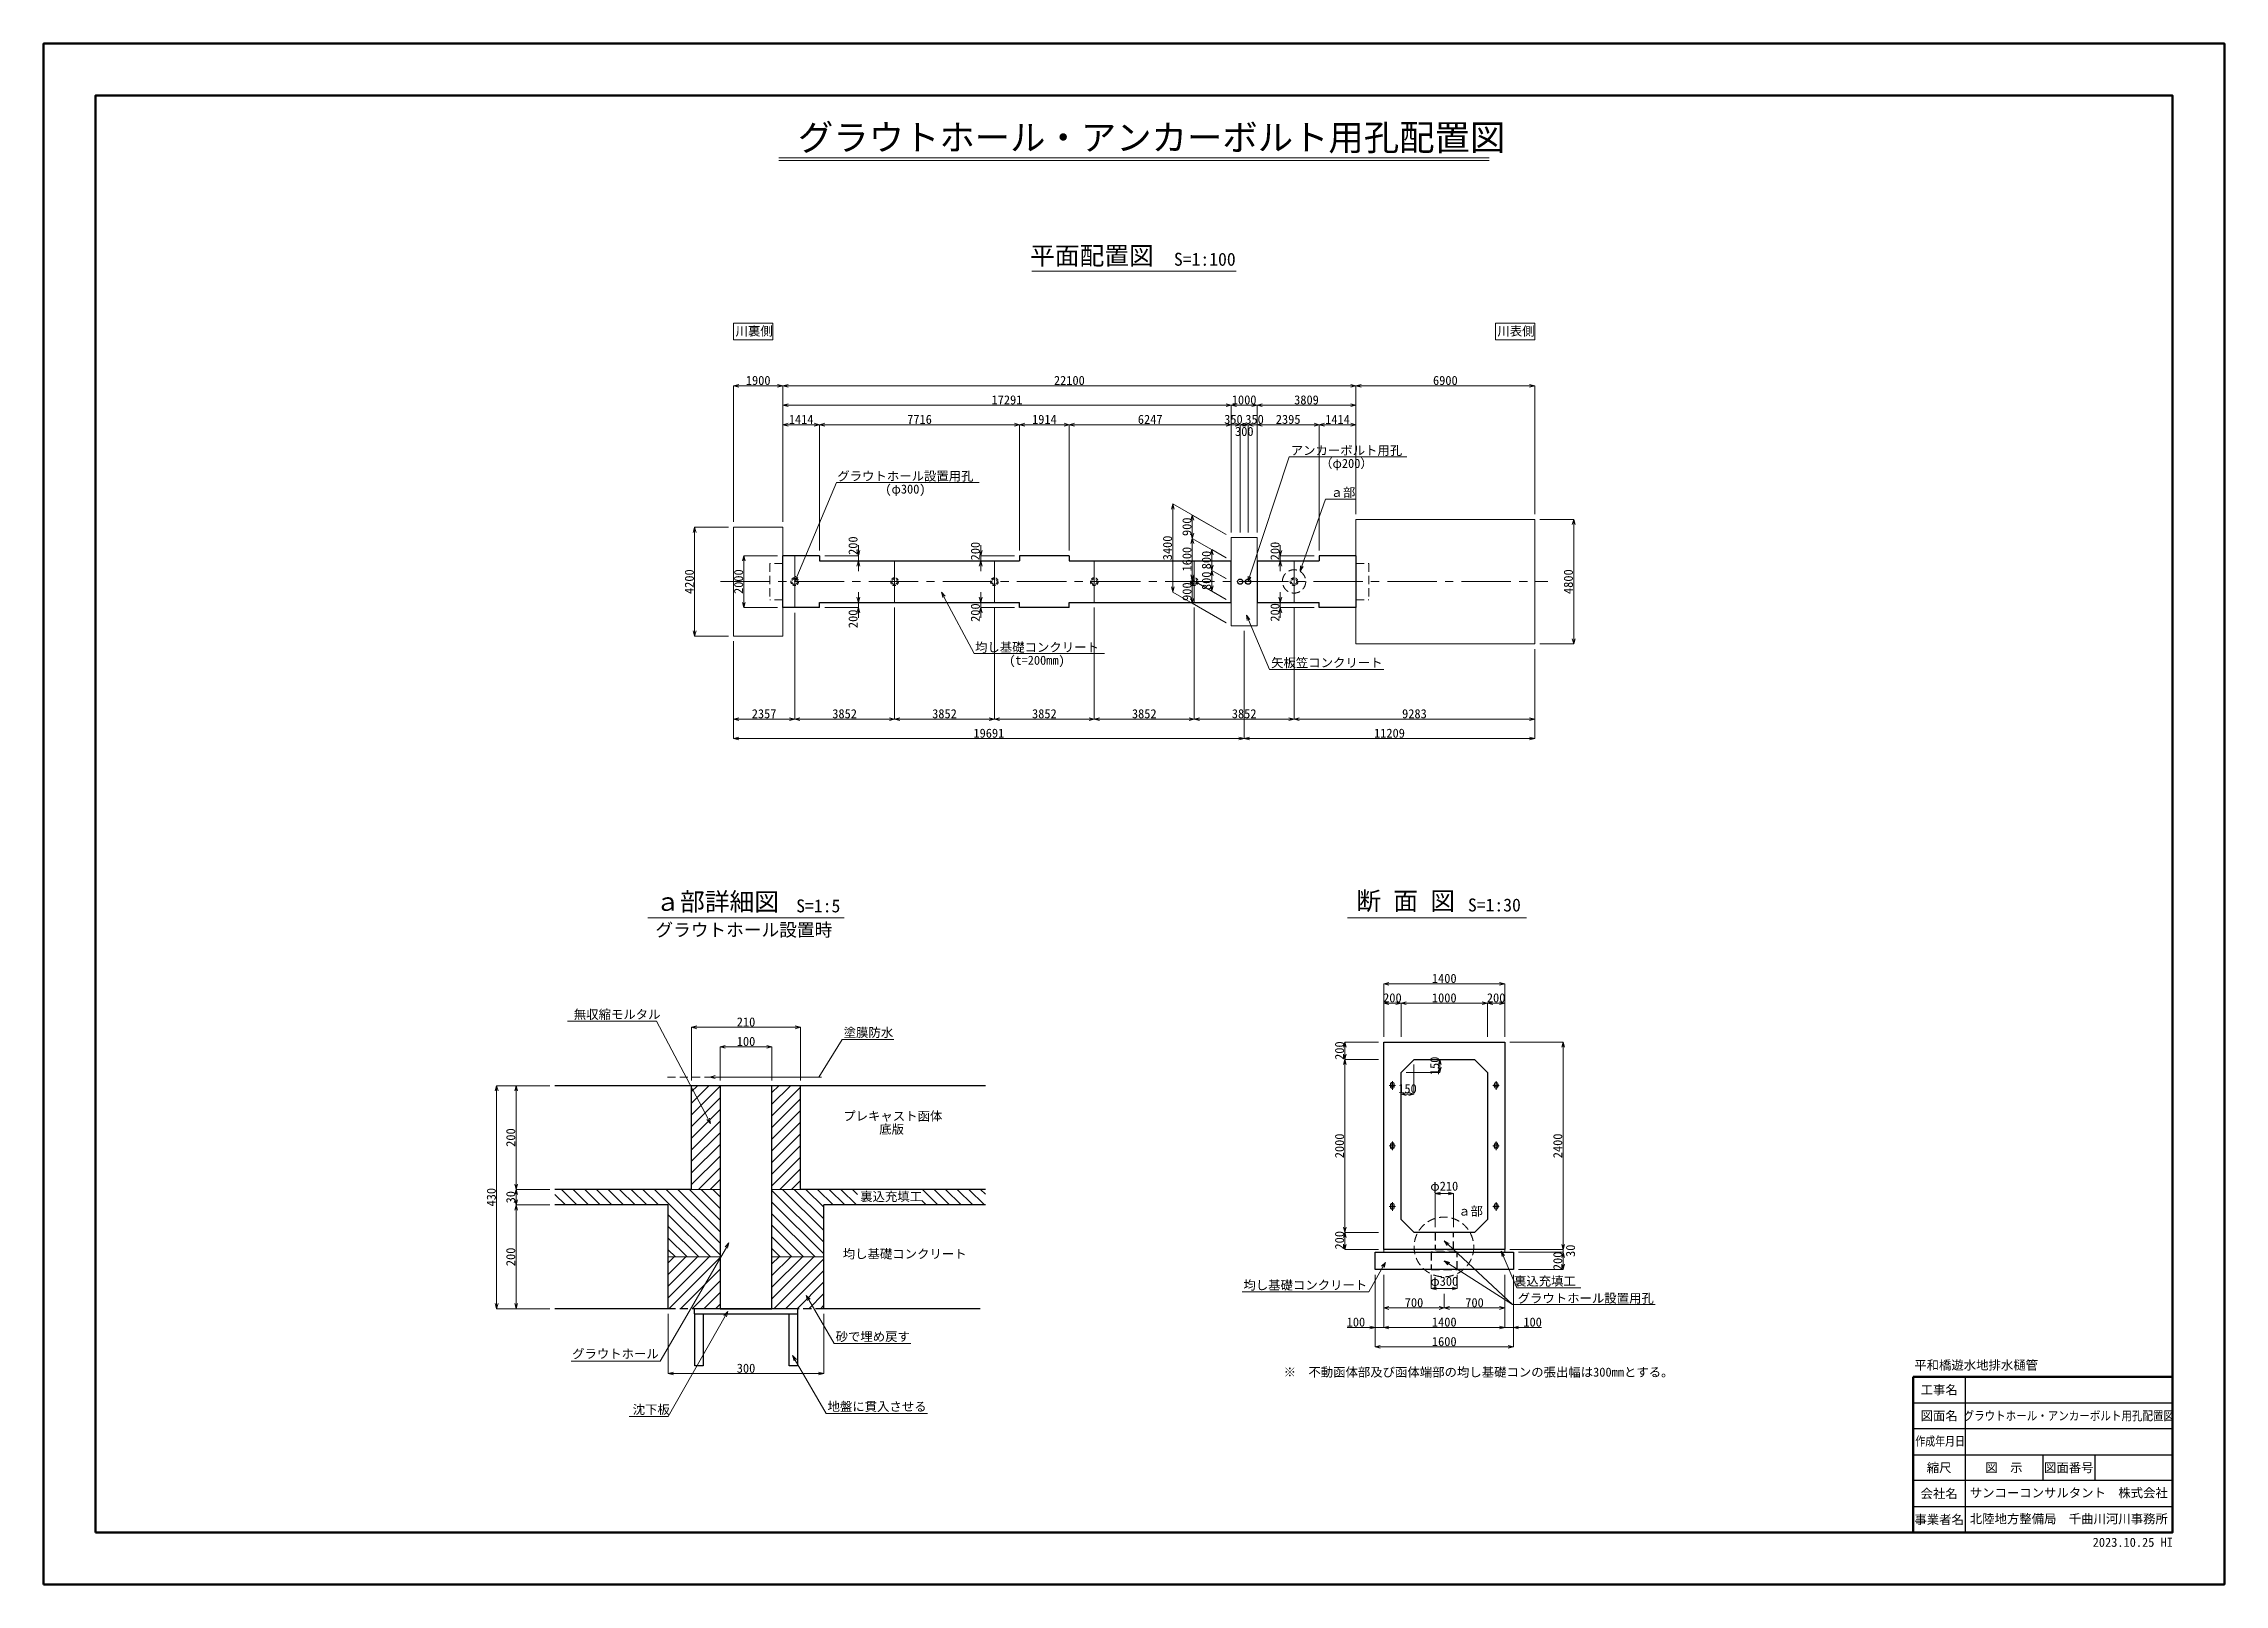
# Model space of a CAD drawing. Extents: x 1000 to 85100, y -10 to 59390.
import ezdxf
from ezdxf import colors
from ezdxf.entities.mleader import LeaderData, LeaderLine
from ezdxf.enums import TextEntityAlignment as Align
from ezdxf.math import Vec2, Vec3

# ---------------------------------------------------------------- set-up
doc = ezdxf.new("R2010")
doc.units = 0
doc.header["$LTSCALE"] = 100
doc.header["$PDMODE"] = 34
doc.linetypes.add('CENTER2', pattern=[28.575, 19.05, -3.175, 3.175, -3.175])
doc.linetypes.add('HIDDEN2', pattern=[4.7625, 3.175, -1.5875])
doc.layers.get('0').update_dxf_attribs({"linetype": 'CONTINUOUS', "lineweight": 0})
doc.layers.get('DEFPOINTS').update_dxf_attribs({"color": 8, "linetype": 'CONTINUOUS', "lineweight": 0})
for name, color, linetype, lineweight in [('0その他', 7, 'CONTINUOUS', 13), ('0タイトル', 7, 'CONTINUOUS', 13), ('0中心線', 7, 'CENTER2', 5), ('0寸法', 7, 'CONTINUOUS', 5), ('0文字', 41, 'CONTINUOUS', 5), ('1Pca-BOX', 3, 'CONTINUOUS', 25), ('1グラウトホール', 1, 'HIDDEN2', 25), ('1シース・トランペットシース', 4, 'CONTINUOUS', 13), ('2均し基礎コンクリート', 140, 'CONTINUOUS', 13), ('2現場打ち・増しコン', 1, 'HIDDEN2', 13), ('2裏込充填工', 6, 'CONTINUOUS', 13), ('3塗膜防水', 2, 'HIDDEN2', 13), ('D-TTL', 2, 'CONTINUOUS', 50), ('D-TTL-FRAM', 7, 'CONTINUOUS', 50), ('D-TTL-LINE', 7, 'CONTINUOUS', 25), ('D-TTL-TXT', 7, 'CONTINUOUS', 25)]:
    doc.layers.add(name, color=color, linetype=linetype, lineweight=lineweight)
doc.layers.add('D-WORK作業ﾚｲﾔ', color=9, linetype='CONTINUOUS', lineweight=13, plot=False)
doc.styles.add('寸法文字', font='MS Gothic.ttf')
doc.dimstyles.new('1／100', dxfattribs={"dimscale": 100, "dimtxt": 3.5, "dimasz": 2, "dimexe": 0, "dimexo": 2, "dimgap": 0.3, "dimtad": 1, "dimdec": 0, "dimzin": 1, "dimdsep": 46, "dimtxsty": '寸法文字', "dimblk": 'OPEN30', "dimcen": 2.5, "dimclrd": 256, "dimclre": 256, "dimclrt": 256, "dimadec": 0, "dimazin": 0, "dimtfac": 1, "dimtdec": 0, "dimtmove": 0, "dimatfit": 3, "dimldrblk": 'OPEN30', "dimfxl": 1, "dimlwd": -1, "dimlwe": -1, "dimarcsym": 0})
doc.dimstyles.new('1／30', dxfattribs={"dimscale": 100, "dimtxt": 3.5, "dimasz": 2, "dimexe": 0, "dimexo": 2, "dimgap": 0.3, "dimtad": 1, "dimdec": 0, "dimlfac": 0.3, "dimzin": 1, "dimdsep": 46, "dimtxsty": '寸法文字', "dimblk": 'OPEN30', "dimcen": 2.5, "dimclrd": 256, "dimclre": 256, "dimclrt": 256, "dimadec": 0, "dimazin": 0, "dimtfac": 1, "dimtdec": 0, "dimtmove": 0, "dimatfit": 3, "dimldrblk": 'OPEN30', "dimfxl": 1, "dimlwd": -1, "dimlwe": -1, "dimarcsym": 0})
doc.dimstyles.new('1／5', dxfattribs={"dimscale": 100, "dimtxt": 3.5, "dimasz": 2, "dimexe": 0, "dimexo": 2, "dimgap": 0.3, "dimtad": 1, "dimdec": 0, "dimlfac": 0.05, "dimzin": 1, "dimdsep": 46, "dimtxsty": '寸法文字', "dimblk": 'OPEN30', "dimcen": 0.9, "dimclrd": 256, "dimclre": 256, "dimclrt": 256, "dimadec": 0, "dimazin": 0, "dimtfac": 1, "dimtdec": 0, "dimtmove": 0, "dimatfit": 3, "dimldrblk": 'OPEN30', "dimfxl": 1, "dimlwd": -1, "dimlwe": -1, "dimarcsym": 2})

msp = doc.modelspace()

# ---------------------------------------------------------------- texts
at = {"layer": '0タイトル', "style": '寸法文字'}
msp.add_text('グラウトホール・アンカーボルト用孔配置図', height=1000, dxfattribs=at).set_placement((30088.9, 55273.3))
for s, height, p in [('平面配置図', 700, (41428.1, 50654.4)), ('S=1:100', 500, (45780.4, 50676.7)), ('ａ部詳細図', 700, (26975.2, 25747.5)), ('S=1:5', 500, (30873.8, 25747.5)), ('断 面 図', 700, (53527.3, 25779)), ('S=1:30', 500, (56948.3, 25781.9)), ('グラウトホール設置時', 500, (28003.9, 24822.7))]:
    msp.add_text(s, height=height, dxfattribs=at).set_placement(p, align=Align.BOTTOM_CENTER)
at = {"layer": '0文字', "style": '寸法文字'}
for s, p in [('川裏側', (27684.3, 48133.3)), ('川表側', (57064.7, 48133.3)), ('プレキャスト函体', (31838.6, 17870.8)), ('底版', (33224.6, 17364)), ('裏込充填工', (32492.4, 14767.2)), ('均し基礎コンクリート', (31818.7, 12555.5)), ('※\u3000不動函体部及び函体端部の均し基礎コンの張出幅は300mmとする。', (48820.5, 7998.2))]:
    msp.add_text(s, height=350, dxfattribs=at).set_placement(p)
at = {"layer": '0文字', "insert": (55549.8, 14167.6), "char_height": 350, "attachment_point": 7, "style": '寸法文字'}
msp.add_mtext('ａ部', dxfattribs=at)
at = {"layer": 'D-TTL-TXT', "style": '寸法文字'}
msp.add_text('平和橋遊水地排水樋管', height=350, dxfattribs=at).set_placement((73139.7, 8165.6), align=Align.BOTTOM_LEFT)
for s, p in [('工事名', (74100, 7490)), ('図面名', (74100, 6490)), ('縮尺', (74100, 4490)), ('図\u3000示', (76600, 4490)), ('図面番号', (79100, 4490)), ('会社名', (74100, 3490)), ('事業者名', (74100, 2490))]:
    msp.add_text(s, height=350, dxfattribs=at).set_placement(p, align=Align.MIDDLE_CENTER)
at = {"layer": 'D-TTL-TXT', "style": '寸法文字', "width": 0.85}
msp.add_text('グラウトホール・アンカーボルト用孔配置図', height=350, dxfattribs=at).set_placement((79100, 6490), align=Align.MIDDLE_CENTER)
at = {"layer": 'D-TTL-TXT', "style": '寸法文字', "width": 0.84179}
msp.add_text('作成年月日', height=350, dxfattribs=at).set_placement((73180.6, 5336.8), (75095, 5336.8), align=Align.FIT)
at = {"layer": 'D-TTL-TXT', "color": 7, "style": '寸法文字'}
for s, p in [('サンコーコンサルタント\u3000株式会社', (79100, 3518.6)), ('北陸地方整備局  千曲川河川事務所', (79100, 2518.6))]:
    msp.add_text(s, height=350, dxfattribs=at).set_placement(p, align=Align.MIDDLE_CENTER)
at = {"layer": 'DEFPOINTS', "style": '寸法文字'}
msp.add_text('2023.10.25 HI', height=350, dxfattribs=at).set_placement((83115.1, 1438), align=Align.RIGHT)

# ---------------------------------------------------------------- blocks, each defined once
blk = doc.blocks.new('_Open30')
at = {"color": 0, "linetype": 'ByBlock', "lineweight": -2}
for p, q in [((-1, 0.27), (0, 0)), ((0, 0), (-1, -0.27)), ((0, 0), (-1, 0))]:
    blk.add_line(p, q, dxfattribs=at)
blk = doc.blocks.new('*D3')
at = {"layer": '0寸法', "transparency": 16777216}
for p, q in [((25988, 19416), (25988, 21466)), ((26188, 21466), (29988, 21466)), ((30188, 19416), (30188, 21466))]:
    blk.add_line(p, q, dxfattribs=at)
at = {"layer": 'DEFPOINTS', "color": 0, "transparency": 16777216}
for p in [(30188, 21466), (25988, 19216), (30188, 19216)]:
    blk.add_point(p, dxfattribs=at)
at = {"layer": '0寸法', "transparency": 16777216, "xscale": 200, "yscale": 200, "zscale": 200, "rotation": 180}
blk.add_blockref('_Open30', (25988, 21466), dxfattribs=at)
at = {"layer": '0寸法', "transparency": 16777216, "xscale": 200, "yscale": 200, "zscale": 200}
blk.add_blockref('_Open30', (30188, 21466), dxfattribs=at)
at = {"layer": '0寸法', "transparency": 16777216, "insert": (28088, 21671), "char_height": 350, "attachment_point": 5, "style": '寸法文字'}
blk.add_mtext('210', dxfattribs=at)
blk = doc.blocks.new('*D4')
at = {"layer": '0寸法', "transparency": 16777216}
for p, q in [((20520, 19216), (19220, 19216)), ((19220, 15416), (19220, 19016)), ((20520, 15216), (19220, 15216))]:
    blk.add_line(p, q, dxfattribs=at)
at = {"layer": 'DEFPOINTS', "color": 0, "transparency": 16777216}
for p in [(19220, 19216), (20720, 19216), (20720, 15216)]:
    blk.add_point(p, dxfattribs=at)
at = {"layer": '0寸法', "transparency": 16777216, "xscale": 200, "yscale": 200, "zscale": 200}
for p, rotation in [((19220, 19216), 90), ((19220, 15216), 270)]:
    blk.add_blockref('_Open30', p, dxfattribs=dict(at, rotation=rotation))
at = {"layer": '0寸法', "transparency": 16777216, "insert": (19015, 17216), "char_height": 350, "attachment_point": 5, "rotation": 90, "style": '寸法文字'}
blk.add_mtext('200', dxfattribs=at)
blk = doc.blocks.new('*D5')
at = {"layer": '0寸法', "transparency": 16777216}
for p, q in [((20520, 15216), (19220, 15216)), ((19220, 14816), (19220, 15016)), ((20520, 14616), (19220, 14616))]:
    blk.add_line(p, q, dxfattribs=at)
at = {"layer": 'DEFPOINTS', "color": 0, "transparency": 16777216}
for p in [(19220, 15216), (20720, 15216), (20720, 14616)]:
    blk.add_point(p, dxfattribs=at)
at = {"layer": '0寸法', "transparency": 16777216, "xscale": 200, "yscale": 200, "zscale": 200}
for p, rotation in [((19220, 15216), 90), ((19220, 14616), 270)]:
    blk.add_blockref('_Open30', p, dxfattribs=dict(at, rotation=rotation))
at = {"layer": '0寸法', "transparency": 16777216, "insert": (19015, 14916), "char_height": 350, "attachment_point": 5, "rotation": 90, "style": '寸法文字'}
blk.add_mtext('30', dxfattribs=at)
blk = doc.blocks.new('*D6')
at = {"layer": '0寸法', "transparency": 16777216}
for p, q in [((20520, 14616), (19220, 14616)), ((19220, 10816), (19220, 14416)), ((20520, 10616), (19220, 10616))]:
    blk.add_line(p, q, dxfattribs=at)
at = {"layer": 'DEFPOINTS', "color": 0, "transparency": 16777216}
for p in [(19220, 14616), (20720, 14616), (20720, 10616)]:
    blk.add_point(p, dxfattribs=at)
at = {"layer": '0寸法', "transparency": 16777216, "xscale": 200, "yscale": 200, "zscale": 200}
for p, rotation in [((19220, 14616), 90), ((19220, 10616), 270)]:
    blk.add_blockref('_Open30', p, dxfattribs=dict(at, rotation=rotation))
at = {"layer": '0寸法', "transparency": 16777216, "insert": (19015, 12616), "char_height": 350, "attachment_point": 5, "rotation": 90, "style": '寸法文字'}
blk.add_mtext('200', dxfattribs=at)
blk = doc.blocks.new('*D7')
at = {"layer": '0寸法', "transparency": 16777216}
for p, q in [((20520, 19216), (18470, 19216)), ((18470, 19016), (18470, 10816)), ((20520, 10616), (18470, 10616))]:
    blk.add_line(p, q, dxfattribs=at)
at = {"layer": 'DEFPOINTS', "color": 0, "transparency": 16777216}
for p in [(20720, 19216), (18470, 10616), (20720, 10616)]:
    blk.add_point(p, dxfattribs=at)
at = {"layer": '0寸法', "transparency": 16777216, "xscale": 200, "yscale": 200, "zscale": 200}
for p, rotation in [((18470, 19216), 90), ((18470, 10616), 270)]:
    blk.add_blockref('_Open30', p, dxfattribs=dict(at, rotation=rotation))
at = {"layer": '0寸法', "transparency": 16777216, "insert": (18265, 14916), "char_height": 350, "attachment_point": 5, "rotation": 90, "style": '寸法文字'}
blk.add_mtext('430', dxfattribs=at)
blk = doc.blocks.new('*D8')
at = {"layer": '0寸法', "transparency": 16777216}
for p, q in [((25088, 10416), (25088, 8116)), ((31088, 10416), (31088, 8116)), ((30888, 8116), (25288, 8116))]:
    blk.add_line(p, q, dxfattribs=at)
at = {"layer": 'DEFPOINTS', "color": 0, "transparency": 16777216}
for p in [(25088, 10616), (31088, 10616), (25088, 8116)]:
    blk.add_point(p, dxfattribs=at)
at = {"layer": '0寸法', "transparency": 16777216, "xscale": 200, "yscale": 200, "zscale": 200, "rotation": 180}
blk.add_blockref('_Open30', (25088, 8116), dxfattribs=at)
at = {"layer": '0寸法', "transparency": 16777216, "xscale": 200, "yscale": 200, "zscale": 200}
blk.add_blockref('_Open30', (31088, 8116), dxfattribs=at)
at = {"layer": '0寸法', "transparency": 16777216, "insert": (28088, 8321), "char_height": 350, "attachment_point": 5, "style": '寸法文字'}
blk.add_mtext('300', dxfattribs=at)
blk = doc.blocks.new('*D9')
at = {"layer": '0寸法', "transparency": 16777216}
for p, q in [((27088, 19416), (27088, 20716)), ((27288, 20716), (28888, 20716)), ((29088, 19416), (29088, 20716))]:
    blk.add_line(p, q, dxfattribs=at)
at = {"layer": 'DEFPOINTS', "color": 0, "transparency": 16777216}
for p in [(29088, 20716), (27088, 19216), (29088, 19216)]:
    blk.add_point(p, dxfattribs=at)
at = {"layer": '0寸法', "transparency": 16777216, "xscale": 200, "yscale": 200, "zscale": 200, "rotation": 180}
blk.add_blockref('_Open30', (27088, 20716), dxfattribs=at)
at = {"layer": '0寸法', "transparency": 16777216, "xscale": 200, "yscale": 200, "zscale": 200}
blk.add_blockref('_Open30', (29088, 20716), dxfattribs=at)
at = {"layer": '0寸法', "transparency": 16777216, "insert": (28088, 20921), "char_height": 350, "attachment_point": 5, "style": '寸法文字'}
blk.add_mtext('100', dxfattribs=at)
blk = doc.blocks.new('*D10')
at = {"layer": '0寸法', "transparency": 16777216}
for p, q in [((27407, 40748), (26107, 40748)), ((26107, 36748), (26107, 40548)), ((27407, 36548), (26107, 36548))]:
    blk.add_line(p, q, dxfattribs=at)
at = {"layer": 'DEFPOINTS', "color": 0, "transparency": 16777216}
for p in [(26107, 40748), (27607, 40748), (27607, 36548)]:
    blk.add_point(p, dxfattribs=at)
at = {"layer": '0寸法', "transparency": 16777216, "xscale": 200, "yscale": 200, "zscale": 200}
for p, rotation in [((26107, 40748), 90), ((26107, 36548), 270)]:
    blk.add_blockref('_Open30', p, dxfattribs=dict(at, rotation=rotation))
at = {"layer": '0寸法', "transparency": 16777216, "insert": (25902, 38648), "char_height": 350, "attachment_point": 5, "rotation": 90, "style": '寸法文字'}
blk.add_mtext('4200', dxfattribs=at)
blk = doc.blocks.new('*D11')
at = {"layer": '0寸法', "transparency": 16777216}
for p, q in [((58707, 41048), (60007, 41048)), ((60007, 36448), (60007, 40848)), ((58707, 36248), (60007, 36248))]:
    blk.add_line(p, q, dxfattribs=at)
at = {"layer": 'DEFPOINTS', "color": 0, "transparency": 16777216}
for p in [(58507, 41048), (60007, 41048), (58507, 36248)]:
    blk.add_point(p, dxfattribs=at)
at = {"layer": '0寸法', "transparency": 16777216, "xscale": 200, "yscale": 200, "zscale": 200}
for p, rotation in [((60007, 41048), 90), ((60007, 36248), 270)]:
    blk.add_blockref('_Open30', p, dxfattribs=dict(at, rotation=rotation))
at = {"layer": '0寸法', "transparency": 16777216, "insert": (59802, 38648), "char_height": 350, "attachment_point": 5, "rotation": 90, "style": '寸法文字'}
blk.add_mtext('4800', dxfattribs=at)
blk = doc.blocks.new('*D12')
at = {"layer": '0寸法', "transparency": 16777216}
for p, q in [((29507, 40948), (29507, 46198)), ((29707, 46198), (51407, 46198)), ((51607, 41248), (51607, 46198))]:
    blk.add_line(p, q, dxfattribs=at)
at = {"layer": 'DEFPOINTS', "color": 0, "transparency": 16777216}
for p in [(51607, 46198), (29507, 40748), (51607, 41048)]:
    blk.add_point(p, dxfattribs=at)
at = {"layer": '0寸法', "transparency": 16777216, "xscale": 200, "yscale": 200, "zscale": 200, "rotation": 180}
blk.add_blockref('_Open30', (29507, 46198), dxfattribs=at)
at = {"layer": '0寸法', "transparency": 16777216, "xscale": 200, "yscale": 200, "zscale": 200}
blk.add_blockref('_Open30', (51607, 46198), dxfattribs=at)
at = {"layer": '0寸法', "transparency": 16777216, "insert": (40557, 46403), "char_height": 350, "attachment_point": 5, "style": '寸法文字'}
blk.add_mtext('22100', dxfattribs=at)
blk = doc.blocks.new('*D13')
at = {"layer": '0寸法', "transparency": 16777216}
for p, q in [((50193, 39848), (50193, 44698)), ((50393, 44698), (51407, 44698)), ((51607, 41248), (51607, 44698))]:
    blk.add_line(p, q, dxfattribs=at)
at = {"layer": 'DEFPOINTS', "color": 0, "transparency": 16777216}
for p in [(51607, 44698), (51607, 41048), (50193, 39648)]:
    blk.add_point(p, dxfattribs=at)
at = {"layer": '0寸法', "transparency": 16777216, "xscale": 200, "yscale": 200, "zscale": 200, "rotation": 180}
blk.add_blockref('_Open30', (50193, 44698), dxfattribs=at)
at = {"layer": '0寸法', "transparency": 16777216, "xscale": 200, "yscale": 200, "zscale": 200}
blk.add_blockref('_Open30', (51607, 44698), dxfattribs=at)
at = {"layer": '0寸法', "transparency": 16777216, "insert": (50900, 44903), "char_height": 350, "attachment_point": 5, "style": '寸法文字'}
blk.add_mtext('1414', dxfattribs=at)
blk = doc.blocks.new('*D14')
at = {"layer": '0寸法', "transparency": 16777216}
for p, q in [((51607, 41248), (51607, 46198)), ((51807, 46198), (58307, 46198)), ((58507, 41248), (58507, 46198))]:
    blk.add_line(p, q, dxfattribs=at)
at = {"layer": 'DEFPOINTS', "color": 0, "transparency": 16777216}
for p in [(58507, 46198), (51607, 41048), (58507, 41048)]:
    blk.add_point(p, dxfattribs=at)
at = {"layer": '0寸法', "transparency": 16777216, "xscale": 200, "yscale": 200, "zscale": 200, "rotation": 180}
blk.add_blockref('_Open30', (51607, 46198), dxfattribs=at)
at = {"layer": '0寸法', "transparency": 16777216, "xscale": 200, "yscale": 200, "zscale": 200}
blk.add_blockref('_Open30', (58507, 46198), dxfattribs=at)
at = {"layer": '0寸法', "transparency": 16777216, "insert": (55057, 46403), "char_height": 350, "attachment_point": 5, "style": '寸法文字'}
blk.add_mtext('6900', dxfattribs=at)
blk = doc.blocks.new('*D15')
at = {"layer": '0寸法', "transparency": 16777216}
for p, q in [((47798, 40548), (47798, 45448)), ((47998, 45448), (51407, 45448)), ((51607, 41248), (51607, 45448))]:
    blk.add_line(p, q, dxfattribs=at)
at = {"layer": 'DEFPOINTS', "color": 0, "transparency": 16777216}
for p in [(51607, 45448), (51607, 41048), (47798, 40348)]:
    blk.add_point(p, dxfattribs=at)
at = {"layer": '0寸法', "transparency": 16777216, "xscale": 200, "yscale": 200, "zscale": 200, "rotation": 180}
blk.add_blockref('_Open30', (47798, 45448), dxfattribs=at)
at = {"layer": '0寸法', "transparency": 16777216, "xscale": 200, "yscale": 200, "zscale": 200}
blk.add_blockref('_Open30', (51607, 45448), dxfattribs=at)
at = {"layer": '0寸法', "transparency": 16777216, "insert": (49702, 45653), "char_height": 350, "attachment_point": 5, "style": '寸法文字'}
blk.add_mtext('3809', dxfattribs=at)
blk = doc.blocks.new('*D16')
at = {"layer": '0寸法', "transparency": 16777216}
for p, q in [((47798, 40548), (47798, 44698)), ((47998, 44698), (49993, 44698)), ((50193, 39848), (50193, 44698))]:
    blk.add_line(p, q, dxfattribs=at)
at = {"layer": 'DEFPOINTS', "color": 0, "transparency": 16777216}
for p in [(50193, 44698), (47798, 40348), (50193, 39648)]:
    blk.add_point(p, dxfattribs=at)
at = {"layer": '0寸法', "transparency": 16777216, "xscale": 200, "yscale": 200, "zscale": 200, "rotation": 180}
blk.add_blockref('_Open30', (47798, 44698), dxfattribs=at)
at = {"layer": '0寸法', "transparency": 16777216, "xscale": 200, "yscale": 200, "zscale": 200}
blk.add_blockref('_Open30', (50193, 44698), dxfattribs=at)
at = {"layer": '0寸法', "transparency": 16777216, "insert": (48995, 44903), "char_height": 350, "attachment_point": 5, "style": '寸法文字'}
blk.add_mtext('2395', dxfattribs=at)
blk = doc.blocks.new('*D17')
at = {"layer": '0寸法', "transparency": 16777216}
for p, q in [((46798, 40548), (46798, 45448)), ((47598, 45448), (46998, 45448)), ((47798, 40548), (47798, 45448))]:
    blk.add_line(p, q, dxfattribs=at)
at = {"layer": 'DEFPOINTS', "color": 0, "transparency": 16777216}
for p in [(46798, 45448), (46798, 40348), (47798, 40348)]:
    blk.add_point(p, dxfattribs=at)
at = {"layer": '0寸法', "transparency": 16777216, "xscale": 200, "yscale": 200, "zscale": 200, "rotation": 180}
blk.add_blockref('_Open30', (46798, 45448), dxfattribs=at)
at = {"layer": '0寸法', "transparency": 16777216, "xscale": 200, "yscale": 200, "zscale": 200}
blk.add_blockref('_Open30', (47798, 45448), dxfattribs=at)
at = {"layer": '0寸法', "transparency": 16777216, "insert": (47298, 45653), "char_height": 350, "attachment_point": 5, "style": '寸法文字'}
blk.add_mtext('1000', dxfattribs=at)
blk = doc.blocks.new('*D18')
at = {"layer": '0寸法', "transparency": 16777216}
for p, q in [((46598, 44698), (46398, 44698)), ((46798, 40548), (46798, 44698)), ((46798, 44698), (47148, 44698)), ((47148, 40548), (47148, 44698)), ((47348, 44698), (47548, 44698))]:
    blk.add_line(p, q, dxfattribs=at)
at = {"layer": 'DEFPOINTS', "color": 0, "transparency": 16777216}
for p in [(47148, 44698), (46798, 40348), (47148, 40348)]:
    blk.add_point(p, dxfattribs=at)
at = {"layer": '0寸法', "transparency": 16777216, "xscale": 200, "yscale": 200, "zscale": 200}
blk.add_blockref('_Open30', (46798, 44698), dxfattribs=at)
at = {"layer": '0寸法', "transparency": 16777216, "xscale": 200, "yscale": 200, "zscale": 200, "rotation": 180}
blk.add_blockref('_Open30', (47148, 44698), dxfattribs=at)
at = {"layer": '0寸法', "transparency": 16777216, "insert": (46884, 44903), "char_height": 350, "attachment_point": 5, "style": '寸法文字'}
blk.add_mtext('350', dxfattribs=at)
blk = doc.blocks.new('*D19')
at = {"layer": '0寸法', "transparency": 16777216}
for p, q in [((47248, 44698), (47048, 44698)), ((47448, 40548), (47448, 44698)), ((47448, 44698), (47798, 44698)), ((47798, 40548), (47798, 44698)), ((47998, 44698), (48198, 44698))]:
    blk.add_line(p, q, dxfattribs=at)
at = {"layer": 'DEFPOINTS', "color": 0, "transparency": 16777216}
for p in [(47798, 44698), (47448, 40348), (47798, 40348)]:
    blk.add_point(p, dxfattribs=at)
at = {"layer": '0寸法', "transparency": 16777216, "xscale": 200, "yscale": 200, "zscale": 200}
blk.add_blockref('_Open30', (47448, 44698), dxfattribs=at)
at = {"layer": '0寸法', "transparency": 16777216, "xscale": 200, "yscale": 200, "zscale": 200, "rotation": 180}
blk.add_blockref('_Open30', (47798, 44698), dxfattribs=at)
at = {"layer": '0寸法', "transparency": 16777216, "insert": (47700, 44903), "char_height": 350, "attachment_point": 5, "style": '寸法文字'}
blk.add_mtext('350', dxfattribs=at)
blk = doc.blocks.new('*D20')
at = {"layer": '0寸法', "transparency": 16777216}
for p, q in [((30921, 39848), (30921, 44698)), ((31121, 44698), (38437, 44698)), ((38637, 39848), (38637, 44698))]:
    blk.add_line(p, q, dxfattribs=at)
at = {"layer": 'DEFPOINTS', "color": 0, "transparency": 16777216}
for p in [(38637, 44698), (30921, 39648), (38637, 39648)]:
    blk.add_point(p, dxfattribs=at)
at = {"layer": '0寸法', "transparency": 16777216, "xscale": 200, "yscale": 200, "zscale": 200, "rotation": 180}
blk.add_blockref('_Open30', (30921, 44698), dxfattribs=at)
at = {"layer": '0寸法', "transparency": 16777216, "xscale": 200, "yscale": 200, "zscale": 200}
blk.add_blockref('_Open30', (38637, 44698), dxfattribs=at)
at = {"layer": '0寸法', "transparency": 16777216, "insert": (34779, 44903), "char_height": 350, "attachment_point": 5, "style": '寸法文字'}
blk.add_mtext('7716', dxfattribs=at)
blk = doc.blocks.new('*D21')
at = {"layer": '0寸法', "transparency": 16777216}
for p, q in [((38637, 39848), (38637, 44698)), ((38837, 44698), (40351, 44698)), ((40551, 39848), (40551, 44698))]:
    blk.add_line(p, q, dxfattribs=at)
at = {"layer": 'DEFPOINTS', "color": 0, "transparency": 16777216}
for p in [(40551, 44698), (38637, 39648), (40551, 39648)]:
    blk.add_point(p, dxfattribs=at)
at = {"layer": '0寸法', "transparency": 16777216, "xscale": 200, "yscale": 200, "zscale": 200, "rotation": 180}
blk.add_blockref('_Open30', (38637, 44698), dxfattribs=at)
at = {"layer": '0寸法', "transparency": 16777216, "xscale": 200, "yscale": 200, "zscale": 200}
blk.add_blockref('_Open30', (40551, 44698), dxfattribs=at)
at = {"layer": '0寸法', "transparency": 16777216, "insert": (39594, 44903), "char_height": 350, "attachment_point": 5, "style": '寸法文字'}
blk.add_mtext('1914', dxfattribs=at)
blk = doc.blocks.new('*D22')
at = {"layer": '0寸法', "transparency": 16777216}
for p, q in [((40551, 39848), (40551, 44698)), ((40751, 44698), (46598, 44698)), ((46798, 40548), (46798, 44698))]:
    blk.add_line(p, q, dxfattribs=at)
at = {"layer": 'DEFPOINTS', "color": 0, "transparency": 16777216}
for p in [(46798, 44698), (40551, 39648), (46798, 40348)]:
    blk.add_point(p, dxfattribs=at)
at = {"layer": '0寸法', "transparency": 16777216, "xscale": 200, "yscale": 200, "zscale": 200, "rotation": 180}
blk.add_blockref('_Open30', (40551, 44698), dxfattribs=at)
at = {"layer": '0寸法', "transparency": 16777216, "xscale": 200, "yscale": 200, "zscale": 200}
blk.add_blockref('_Open30', (46798, 44698), dxfattribs=at)
at = {"layer": '0寸法', "transparency": 16777216, "insert": (43674, 44903), "char_height": 350, "attachment_point": 5, "style": '寸法文字'}
blk.add_mtext('6247', dxfattribs=at)
blk = doc.blocks.new('*D23')
at = {"layer": '0寸法', "transparency": 16777216}
for p, q in [((29507, 40948), (29507, 45448)), ((46598, 45448), (29707, 45448)), ((46798, 40548), (46798, 45448))]:
    blk.add_line(p, q, dxfattribs=at)
at = {"layer": 'DEFPOINTS', "color": 0, "transparency": 16777216}
for p in [(29507, 45448), (29507, 40748), (46798, 40348)]:
    blk.add_point(p, dxfattribs=at)
at = {"layer": '0寸法', "transparency": 16777216, "xscale": 200, "yscale": 200, "zscale": 200, "rotation": 180}
blk.add_blockref('_Open30', (29507, 45448), dxfattribs=at)
at = {"layer": '0寸法', "transparency": 16777216, "xscale": 200, "yscale": 200, "zscale": 200}
blk.add_blockref('_Open30', (46798, 45448), dxfattribs=at)
at = {"layer": '0寸法', "transparency": 16777216, "insert": (38152, 45653), "char_height": 350, "attachment_point": 5, "style": '寸法文字'}
blk.add_mtext('17291', dxfattribs=at)
blk = doc.blocks.new('*D24')
at = {"layer": '0寸法', "transparency": 16777216}
for p, q in [((29507, 40948), (29507, 44698)), ((30721, 44698), (29707, 44698)), ((30921, 39848), (30921, 44698))]:
    blk.add_line(p, q, dxfattribs=at)
at = {"layer": 'DEFPOINTS', "color": 0, "transparency": 16777216}
for p in [(29507, 44698), (29507, 40748), (30921, 39648)]:
    blk.add_point(p, dxfattribs=at)
at = {"layer": '0寸法', "transparency": 16777216, "xscale": 200, "yscale": 200, "zscale": 200, "rotation": 180}
blk.add_blockref('_Open30', (29507, 44698), dxfattribs=at)
at = {"layer": '0寸法', "transparency": 16777216, "xscale": 200, "yscale": 200, "zscale": 200}
blk.add_blockref('_Open30', (30921, 44698), dxfattribs=at)
at = {"layer": '0寸法', "transparency": 16777216, "insert": (30214, 44903), "char_height": 350, "attachment_point": 5, "style": '寸法文字'}
blk.add_mtext('1414', dxfattribs=at)
blk = doc.blocks.new('*D25')
at = {"layer": '0寸法', "transparency": 16777216}
for p, q in [((27607, 40948), (27607, 46198)), ((27807, 46198), (29307, 46198)), ((29507, 40948), (29507, 46198))]:
    blk.add_line(p, q, dxfattribs=at)
at = {"layer": 'DEFPOINTS', "color": 0, "transparency": 16777216}
for p in [(29507, 46198), (27607, 40748), (29507, 40748)]:
    blk.add_point(p, dxfattribs=at)
at = {"layer": '0寸法', "transparency": 16777216, "xscale": 200, "yscale": 200, "zscale": 200, "rotation": 180}
blk.add_blockref('_Open30', (27607, 46198), dxfattribs=at)
at = {"layer": '0寸法', "transparency": 16777216, "xscale": 200, "yscale": 200, "zscale": 200}
blk.add_blockref('_Open30', (29507, 46198), dxfattribs=at)
at = {"layer": '0寸法', "transparency": 16777216, "insert": (28557, 46403), "char_height": 350, "attachment_point": 5, "style": '寸法文字'}
blk.add_mtext('1900', dxfattribs=at)
blk = doc.blocks.new('*D26')
at = {"layer": '0寸法', "transparency": 16777216}
for p, q in [((29307, 39648), (28007, 39648)), ((28007, 39448), (28007, 37848)), ((29307, 37648), (28007, 37648))]:
    blk.add_line(p, q, dxfattribs=at)
at = {"layer": 'DEFPOINTS', "color": 0, "transparency": 16777216}
for p in [(29507, 39648), (28007, 37648), (29507, 37648)]:
    blk.add_point(p, dxfattribs=at)
at = {"layer": '0寸法', "transparency": 16777216, "xscale": 200, "yscale": 200, "zscale": 200}
for p, rotation in [((28007, 39648), 90), ((28007, 37648), 270)]:
    blk.add_blockref('_Open30', p, dxfattribs=dict(at, rotation=rotation))
at = {"layer": '0寸法', "transparency": 16777216, "insert": (27802, 38648), "char_height": 350, "attachment_point": 5, "rotation": 90, "style": '寸法文字'}
blk.add_mtext('2000', dxfattribs=at)
blk = doc.blocks.new('*D27')
at = {"layer": '0寸法', "transparency": 16777216}
for p, q in [((31121, 39648), (32421, 39648)), ((32421, 39848), (32421, 40048)), ((32421, 39648), (32421, 39448)), ((31121, 39448), (32421, 39448)), ((32421, 39248), (32421, 39048))]:
    blk.add_line(p, q, dxfattribs=at)
at = {"layer": 'DEFPOINTS', "color": 0, "transparency": 16777216}
for p in [(30921, 39648), (30921, 39448), (32421, 39448)]:
    blk.add_point(p, dxfattribs=at)
at = {"layer": '0寸法', "transparency": 16777216, "xscale": 200, "yscale": 200, "zscale": 200}
for p, rotation in [((32421, 39648), 270), ((32421, 39448), 90)]:
    blk.add_blockref('_Open30', p, dxfattribs=dict(at, rotation=rotation))
at = {"layer": '0寸法', "transparency": 16777216, "insert": (32216, 40036), "char_height": 350, "attachment_point": 5, "rotation": 90, "style": '寸法文字'}
blk.add_mtext('200', dxfattribs=at)
blk = doc.blocks.new('*D28')
at = {"layer": '0寸法', "transparency": 16777216}
for p, q in [((31121, 37848), (32421, 37848)), ((32421, 38048), (32421, 38248)), ((32421, 37848), (32421, 37648)), ((31121, 37648), (32421, 37648)), ((32421, 37448), (32421, 37248))]:
    blk.add_line(p, q, dxfattribs=at)
at = {"layer": 'DEFPOINTS', "color": 0, "transparency": 16777216}
for p in [(30921, 37848), (30921, 37648), (32421, 37648)]:
    blk.add_point(p, dxfattribs=at)
at = {"layer": '0寸法', "transparency": 16777216, "xscale": 200, "yscale": 200, "zscale": 200}
for p, rotation in [((32421, 37848), 270), ((32421, 37648), 90)]:
    blk.add_blockref('_Open30', p, dxfattribs=dict(at, rotation=rotation))
at = {"layer": '0寸法', "transparency": 16777216, "insert": (32216, 37214), "char_height": 350, "attachment_point": 5, "rotation": 90, "style": '寸法文字'}
blk.add_mtext('200', dxfattribs=at)
blk = doc.blocks.new('*D29')
at = {"layer": '0寸法', "transparency": 16777216}
for p, q in [((37137, 39848), (37137, 40048)), ((38437, 39648), (37137, 39648)), ((37137, 39648), (37137, 39448)), ((38437, 39448), (37137, 39448)), ((37137, 39248), (37137, 39048))]:
    blk.add_line(p, q, dxfattribs=at)
at = {"layer": 'DEFPOINTS', "color": 0, "transparency": 16777216}
for p in [(38637, 39648), (37137, 39448), (38637, 39448)]:
    blk.add_point(p, dxfattribs=at)
at = {"layer": '0寸法', "transparency": 16777216, "xscale": 200, "yscale": 200, "zscale": 200}
for p, rotation in [((37137, 39648), 270), ((37137, 39448), 90)]:
    blk.add_blockref('_Open30', p, dxfattribs=dict(at, rotation=rotation))
at = {"layer": '0寸法', "transparency": 16777216, "insert": (36932, 39825), "char_height": 350, "attachment_point": 5, "rotation": 90, "style": '寸法文字'}
blk.add_mtext('200', dxfattribs=at)
blk = doc.blocks.new('*D30')
at = {"layer": '0寸法', "transparency": 16777216}
for p, q in [((37137, 38048), (37137, 38248)), ((38437, 37848), (37137, 37848)), ((37137, 37848), (37137, 37648)), ((38437, 37648), (37137, 37648)), ((37137, 37448), (37137, 37248))]:
    blk.add_line(p, q, dxfattribs=at)
at = {"layer": 'DEFPOINTS', "color": 0, "transparency": 16777216}
for p in [(38637, 37848), (37137, 37648), (38637, 37648)]:
    blk.add_point(p, dxfattribs=at)
at = {"layer": '0寸法', "transparency": 16777216, "xscale": 200, "yscale": 200, "zscale": 200}
for p, rotation in [((37137, 37848), 270), ((37137, 37648), 90)]:
    blk.add_blockref('_Open30', p, dxfattribs=dict(at, rotation=rotation))
at = {"layer": '0寸法', "transparency": 16777216, "insert": (36932, 37454), "char_height": 350, "attachment_point": 5, "rotation": 90, "style": '寸法文字'}
blk.add_mtext('200', dxfattribs=at)
blk = doc.blocks.new('*D31')
at = {"layer": '0寸法', "transparency": 16777216}
for p, q in [((46598, 40463), (45298, 41214)), ((45298, 40514), (45298, 41014)), ((46598, 39563), (45298, 40314))]:
    blk.add_line(p, q, dxfattribs=at)
at = {"layer": 'DEFPOINTS', "color": 0, "transparency": 16777216}
for p in [(45298, 41214), (46798, 40348), (46798, 39448)]:
    blk.add_point(p, dxfattribs=at)
at = {"layer": '0寸法', "transparency": 16777216, "xscale": 200, "yscale": 200, "zscale": 200}
for p, rotation in [((45298, 41214), 90), ((45298, 40314), 270)]:
    blk.add_blockref('_Open30', p, dxfattribs=dict(at, rotation=rotation))
at = {"layer": '0寸法', "transparency": 16777216, "insert": (45093, 40764), "char_height": 350, "attachment_point": 5, "rotation": 90, "style": '寸法文字'}
blk.add_mtext('900', dxfattribs=at)
blk = doc.blocks.new('*D32')
at = {"layer": '0寸法', "transparency": 16777216}
for p, q in [((46598, 39563), (45298, 40314)), ((45298, 40114), (45298, 38914)), ((46598, 37963), (45298, 38714))]:
    blk.add_line(p, q, dxfattribs=at)
at = {"layer": 'DEFPOINTS', "color": 0, "transparency": 16777216}
for p in [(45298, 38714), (46798, 39448), (46798, 37848)]:
    blk.add_point(p, dxfattribs=at)
at = {"layer": '0寸法', "transparency": 16777216, "xscale": 200, "yscale": 200, "zscale": 200}
for p, rotation in [((45298, 40314), 90), ((45298, 38714), 270)]:
    blk.add_blockref('_Open30', p, dxfattribs=dict(at, rotation=rotation))
at = {"layer": '0寸法', "transparency": 16777216, "insert": (45093, 39514), "char_height": 350, "attachment_point": 5, "rotation": 90, "style": '寸法文字'}
blk.add_mtext('1600', dxfattribs=at)
blk = doc.blocks.new('*D33')
at = {"layer": '0寸法', "transparency": 16777216}
for p, q in [((46598, 37963), (45299, 38713)), ((45299, 38013), (45299, 38513)), ((46598, 37063), (45299, 37813))]:
    blk.add_line(p, q, dxfattribs=at)
at = {"layer": 'DEFPOINTS', "color": 0, "transparency": 16777216}
for p in [(45299, 38713), (46798, 37848), (46798, 36948)]:
    blk.add_point(p, dxfattribs=at)
at = {"layer": '0寸法', "transparency": 16777216, "xscale": 200, "yscale": 200, "zscale": 200}
for p, rotation in [((45299, 38713), 90), ((45299, 37813), 270)]:
    blk.add_blockref('_Open30', p, dxfattribs=dict(at, rotation=rotation))
at = {"layer": '0寸法', "transparency": 16777216, "insert": (45094, 38263), "char_height": 350, "attachment_point": 5, "rotation": 90, "style": '寸法文字'}
blk.add_mtext('900', dxfattribs=at)
blk = doc.blocks.new('*D34')
at = {"layer": '0寸法', "transparency": 16777216}
for p, q in [((46598, 38763), (46048, 39081)), ((46048, 38481), (46048, 38881)), ((46598, 37963), (46048, 38281))]:
    blk.add_line(p, q, dxfattribs=at)
at = {"layer": 'DEFPOINTS', "color": 0, "transparency": 16777216}
for p in [(46048, 39081), (46798, 38648), (46798, 37848)]:
    blk.add_point(p, dxfattribs=at)
at = {"layer": '0寸法', "transparency": 16777216, "xscale": 200, "yscale": 200, "zscale": 200}
for p, rotation in [((46048, 39081), 90), ((46048, 38281), 270)]:
    blk.add_blockref('_Open30', p, dxfattribs=dict(at, rotation=rotation))
at = {"layer": '0寸法', "transparency": 16777216, "insert": (45843, 38681), "char_height": 350, "attachment_point": 5, "rotation": 90, "style": '寸法文字'}
blk.add_mtext('800', dxfattribs=at)
blk = doc.blocks.new('*D35')
at = {"layer": '0寸法', "transparency": 16777216}
for p, q in [((46598, 40463), (44548, 41647)), ((44548, 41447), (44548, 38447)), ((46598, 37063), (44548, 38247))]:
    blk.add_line(p, q, dxfattribs=at)
at = {"layer": 'DEFPOINTS', "color": 0, "transparency": 16777216}
for p in [(46798, 40348), (44548, 38247), (46798, 36948)]:
    blk.add_point(p, dxfattribs=at)
at = {"layer": '0寸法', "transparency": 16777216, "xscale": 200, "yscale": 200, "zscale": 200}
for p, rotation in [((44548, 41647), 90), ((44548, 38247), 270)]:
    blk.add_blockref('_Open30', p, dxfattribs=dict(at, rotation=rotation))
at = {"layer": '0寸法', "transparency": 16777216, "insert": (44343, 39947), "char_height": 350, "attachment_point": 5, "rotation": 90, "style": '寸法文字'}
blk.add_mtext('3400', dxfattribs=at)
blk = doc.blocks.new('*D36')
at = {"layer": '0寸法', "transparency": 16777216}
for p, q in [((46598, 39563), (46047, 39881)), ((46047, 39281), (46047, 39681)), ((46597, 38763), (46047, 39081))]:
    blk.add_line(p, q, dxfattribs=at)
at = {"layer": 'DEFPOINTS', "color": 0, "transparency": 16777216}
for p in [(46047, 39881), (46798, 39448), (46797, 38648)]:
    blk.add_point(p, dxfattribs=at)
at = {"layer": '0寸法', "transparency": 16777216, "xscale": 200, "yscale": 200, "zscale": 200}
for p, rotation in [((46047, 39881), 90), ((46047, 39081), 270)]:
    blk.add_blockref('_Open30', p, dxfattribs=dict(at, rotation=rotation))
at = {"layer": '0寸法', "transparency": 16777216, "insert": (45842, 39481), "char_height": 350, "attachment_point": 5, "rotation": 90, "style": '寸法文字'}
blk.add_mtext('800', dxfattribs=at)
blk = doc.blocks.new('*D42')
at = {"layer": '0寸法', "transparency": 16777216}
for p, q in [((48693, 39848), (48693, 40048)), ((49993, 39648), (48693, 39648)), ((48693, 39648), (48693, 39448)), ((49993, 39448), (48693, 39448)), ((48693, 39248), (48693, 39048))]:
    blk.add_line(p, q, dxfattribs=at)
at = {"layer": 'DEFPOINTS', "color": 0, "transparency": 16777216}
for p in [(50193, 39648), (48693, 39448), (50193, 39448)]:
    blk.add_point(p, dxfattribs=at)
at = {"layer": '0寸法', "transparency": 16777216, "xscale": 200, "yscale": 200, "zscale": 200}
for p, rotation in [((48693, 39648), 270), ((48693, 39448), 90)]:
    blk.add_blockref('_Open30', p, dxfattribs=dict(at, rotation=rotation))
at = {"layer": '0寸法', "transparency": 16777216, "insert": (48488, 39828), "char_height": 350, "attachment_point": 5, "rotation": 90, "style": '寸法文字'}
blk.add_mtext('200', dxfattribs=at)
blk = doc.blocks.new('*D43')
at = {"layer": '0寸法', "transparency": 16777216}
for p, q in [((48693, 38048), (48693, 38248)), ((49993, 37848), (48693, 37848)), ((48693, 37848), (48693, 37648)), ((49993, 37648), (48693, 37648)), ((48693, 37448), (48693, 37248))]:
    blk.add_line(p, q, dxfattribs=at)
at = {"layer": 'DEFPOINTS', "color": 0, "transparency": 16777216}
for p in [(50193, 37848), (48693, 37648), (50193, 37648)]:
    blk.add_point(p, dxfattribs=at)
at = {"layer": '0寸法', "transparency": 16777216, "xscale": 200, "yscale": 200, "zscale": 200}
for p, rotation in [((48693, 37848), 270), ((48693, 37648), 90)]:
    blk.add_blockref('_Open30', p, dxfattribs=dict(at, rotation=rotation))
at = {"layer": '0寸法', "transparency": 16777216, "insert": (48488, 37462), "char_height": 350, "attachment_point": 5, "rotation": 90, "style": '寸法文字'}
blk.add_mtext('200', dxfattribs=at)
blk = doc.blocks.new('*D44')
at = {"layer": '0寸法', "transparency": 16777216}
for p, q in [((27607, 36348), (27607, 32598)), ((47298, 36748), (47298, 32598)), ((27807, 32598), (47098, 32598))]:
    blk.add_line(p, q, dxfattribs=at)
at = {"layer": 'DEFPOINTS', "color": 0, "transparency": 16777216}
for p in [(27607, 36548), (47298, 36948), (47298, 32598)]:
    blk.add_point(p, dxfattribs=at)
at = {"layer": '0寸法', "transparency": 16777216, "xscale": 200, "yscale": 200, "zscale": 200, "rotation": 180}
blk.add_blockref('_Open30', (27607, 32598), dxfattribs=at)
at = {"layer": '0寸法', "transparency": 16777216, "xscale": 200, "yscale": 200, "zscale": 200}
blk.add_blockref('_Open30', (47298, 32598), dxfattribs=at)
at = {"layer": '0寸法', "transparency": 16777216, "insert": (37452, 32803), "char_height": 350, "attachment_point": 5, "style": '寸法文字'}
blk.add_mtext('19691', dxfattribs=at)
blk = doc.blocks.new('*D45')
at = {"layer": '0寸法', "transparency": 16777216}
for p, q in [((47298, 36748), (47298, 32598)), ((58507, 36048), (58507, 32598)), ((47498, 32598), (58307, 32598))]:
    blk.add_line(p, q, dxfattribs=at)
at = {"layer": 'DEFPOINTS', "color": 0, "transparency": 16777216}
for p in [(47298, 36948), (58507, 36248), (58507, 32598)]:
    blk.add_point(p, dxfattribs=at)
at = {"layer": '0寸法', "transparency": 16777216, "xscale": 200, "yscale": 200, "zscale": 200, "rotation": 180}
blk.add_blockref('_Open30', (47298, 32598), dxfattribs=at)
at = {"layer": '0寸法', "transparency": 16777216, "xscale": 200, "yscale": 200, "zscale": 200}
blk.add_blockref('_Open30', (58507, 32598), dxfattribs=at)
at = {"layer": '0寸法', "transparency": 16777216, "insert": (52902, 32803), "char_height": 350, "attachment_point": 5, "style": '寸法文字'}
blk.add_mtext('11209', dxfattribs=at)
blk = doc.blocks.new('*D46')
at = {"layer": '0寸法', "transparency": 16777216}
for p, q in [((37668, 37648), (37668, 33348)), ((41520, 37648), (41520, 33348)), ((37868, 33348), (41320, 33348))]:
    blk.add_line(p, q, dxfattribs=at)
at = {"layer": 'DEFPOINTS', "color": 0, "transparency": 16777216}
for p in [(37668, 37848), (41520, 37848), (41520, 33348)]:
    blk.add_point(p, dxfattribs=at)
at = {"layer": '0寸法', "transparency": 16777216, "xscale": 200, "yscale": 200, "zscale": 200, "rotation": 180}
blk.add_blockref('_Open30', (37668, 33348), dxfattribs=at)
at = {"layer": '0寸法', "transparency": 16777216, "xscale": 200, "yscale": 200, "zscale": 200}
blk.add_blockref('_Open30', (41520, 33348), dxfattribs=at)
at = {"layer": '0寸法', "transparency": 16777216, "insert": (39594, 33553), "char_height": 350, "attachment_point": 5, "style": '寸法文字'}
blk.add_mtext('3852', dxfattribs=at)
blk = doc.blocks.new('*D47')
at = {"layer": '0寸法', "transparency": 16777216}
for p, q in [((41520, 37648), (41520, 33348)), ((45372, 37648), (45372, 33348)), ((41720, 33348), (45172, 33348))]:
    blk.add_line(p, q, dxfattribs=at)
at = {"layer": 'DEFPOINTS', "color": 0, "transparency": 16777216}
for p in [(41520, 37848), (45372, 37848), (45372, 33348)]:
    blk.add_point(p, dxfattribs=at)
at = {"layer": '0寸法', "transparency": 16777216, "xscale": 200, "yscale": 200, "zscale": 200, "rotation": 180}
blk.add_blockref('_Open30', (41520, 33348), dxfattribs=at)
at = {"layer": '0寸法', "transparency": 16777216, "xscale": 200, "yscale": 200, "zscale": 200}
blk.add_blockref('_Open30', (45372, 33348), dxfattribs=at)
at = {"layer": '0寸法', "transparency": 16777216, "insert": (43446, 33553), "char_height": 350, "attachment_point": 5, "style": '寸法文字'}
blk.add_mtext('3852', dxfattribs=at)
blk = doc.blocks.new('*D48')
at = {"layer": '0寸法', "transparency": 16777216}
for p, q in [((45372, 37648), (45372, 33348)), ((49224, 37648), (49224, 33348)), ((45572, 33348), (49024, 33348))]:
    blk.add_line(p, q, dxfattribs=at)
at = {"layer": 'DEFPOINTS', "color": 0, "transparency": 16777216}
for p in [(45372, 37848), (49224, 37848), (49224, 33348)]:
    blk.add_point(p, dxfattribs=at)
at = {"layer": '0寸法', "transparency": 16777216, "xscale": 200, "yscale": 200, "zscale": 200, "rotation": 180}
blk.add_blockref('_Open30', (45372, 33348), dxfattribs=at)
at = {"layer": '0寸法', "transparency": 16777216, "xscale": 200, "yscale": 200, "zscale": 200}
blk.add_blockref('_Open30', (49224, 33348), dxfattribs=at)
at = {"layer": '0寸法', "transparency": 16777216, "insert": (47298, 33553), "char_height": 350, "attachment_point": 5, "style": '寸法文字'}
blk.add_mtext('3852', dxfattribs=at)
blk = doc.blocks.new('*D49')
at = {"layer": '0寸法', "transparency": 16777216}
for p, q in [((49224, 37648), (49224, 33348)), ((58507, 36048), (58507, 33348)), ((49424, 33348), (58307, 33348))]:
    blk.add_line(p, q, dxfattribs=at)
at = {"layer": 'DEFPOINTS', "color": 0, "transparency": 16777216}
for p in [(49224, 37848), (58507, 36248), (58507, 33348)]:
    blk.add_point(p, dxfattribs=at)
at = {"layer": '0寸法', "transparency": 16777216, "xscale": 200, "yscale": 200, "zscale": 200, "rotation": 180}
blk.add_blockref('_Open30', (49224, 33348), dxfattribs=at)
at = {"layer": '0寸法', "transparency": 16777216, "xscale": 200, "yscale": 200, "zscale": 200}
blk.add_blockref('_Open30', (58507, 33348), dxfattribs=at)
at = {"layer": '0寸法', "transparency": 16777216, "insert": (53865, 33553), "char_height": 350, "attachment_point": 5, "style": '寸法文字'}
blk.add_mtext('9283', dxfattribs=at)
blk = doc.blocks.new('*D50')
at = {"layer": '0寸法', "transparency": 16777216}
for p, q in [((29964, 37448), (29964, 33348)), ((33816, 37648), (33816, 33348)), ((30164, 33348), (33616, 33348))]:
    blk.add_line(p, q, dxfattribs=at)
at = {"layer": 'DEFPOINTS', "color": 0, "transparency": 16777216}
for p in [(33816, 37848), (29964, 37648), (33816, 33348)]:
    blk.add_point(p, dxfattribs=at)
at = {"layer": '0寸法', "transparency": 16777216, "xscale": 200, "yscale": 200, "zscale": 200, "rotation": 180}
blk.add_blockref('_Open30', (29964, 33348), dxfattribs=at)
at = {"layer": '0寸法', "transparency": 16777216, "xscale": 200, "yscale": 200, "zscale": 200}
blk.add_blockref('_Open30', (33816, 33348), dxfattribs=at)
at = {"layer": '0寸法', "transparency": 16777216, "insert": (31890, 33553), "char_height": 350, "attachment_point": 5, "style": '寸法文字'}
blk.add_mtext('3852', dxfattribs=at)
blk = doc.blocks.new('*D51')
at = {"layer": '0寸法', "transparency": 16777216}
for p, q in [((33816, 37648), (33816, 33348)), ((37668, 37648), (37668, 33348)), ((34016, 33348), (37468, 33348))]:
    blk.add_line(p, q, dxfattribs=at)
at = {"layer": 'DEFPOINTS', "color": 0, "transparency": 16777216}
for p in [(33816, 37848), (37668, 37848), (37668, 33348)]:
    blk.add_point(p, dxfattribs=at)
at = {"layer": '0寸法', "transparency": 16777216, "xscale": 200, "yscale": 200, "zscale": 200, "rotation": 180}
blk.add_blockref('_Open30', (33816, 33348), dxfattribs=at)
at = {"layer": '0寸法', "transparency": 16777216, "xscale": 200, "yscale": 200, "zscale": 200}
blk.add_blockref('_Open30', (37668, 33348), dxfattribs=at)
at = {"layer": '0寸法', "transparency": 16777216, "insert": (35742, 33553), "char_height": 350, "attachment_point": 5, "style": '寸法文字'}
blk.add_mtext('3852', dxfattribs=at)
blk = doc.blocks.new('*D52')
at = {"layer": '0寸法', "transparency": 16777216}
for p, q in [((29964, 37448), (29964, 33348)), ((27607, 36348), (27607, 33348)), ((27807, 33348), (29764, 33348))]:
    blk.add_line(p, q, dxfattribs=at)
at = {"layer": 'DEFPOINTS', "color": 0, "transparency": 16777216}
for p in [(29964, 37648), (27607, 36548), (29964, 33348)]:
    blk.add_point(p, dxfattribs=at)
at = {"layer": '0寸法', "transparency": 16777216, "xscale": 200, "yscale": 200, "zscale": 200, "rotation": 180}
blk.add_blockref('_Open30', (27607, 33348), dxfattribs=at)
at = {"layer": '0寸法', "transparency": 16777216, "xscale": 200, "yscale": 200, "zscale": 200}
blk.add_blockref('_Open30', (29964, 33348), dxfattribs=at)
at = {"layer": '0寸法', "transparency": 16777216, "insert": (28785, 33553), "char_height": 350, "attachment_point": 5, "style": '寸法文字'}
blk.add_mtext('2357', dxfattribs=at)
blk = doc.blocks.new('*D53')
at = {"layer": '0寸法', "transparency": 16777216}
for p, q in [((52682, 21095), (52682, 22395)), ((52882, 22395), (53148, 22395)), ((53348, 21095), (53348, 22395))]:
    blk.add_line(p, q, dxfattribs=at)
at = {"layer": 'DEFPOINTS', "color": 0, "transparency": 16777216}
for p in [(53348, 22395), (52682, 20895), (53348, 20895)]:
    blk.add_point(p, dxfattribs=at)
at = {"layer": '0寸法', "transparency": 16777216, "xscale": 200, "yscale": 200, "zscale": 200, "rotation": 180}
blk.add_blockref('_Open30', (52682, 22395), dxfattribs=at)
at = {"layer": '0寸法', "transparency": 16777216, "xscale": 200, "yscale": 200, "zscale": 200}
blk.add_blockref('_Open30', (53348, 22395), dxfattribs=at)
at = {"layer": '0寸法', "transparency": 16777216, "insert": (53015, 22600), "char_height": 350, "attachment_point": 5, "style": '寸法文字'}
blk.add_mtext('200', dxfattribs=at)
blk = doc.blocks.new('*D54')
at = {"layer": '0寸法', "transparency": 16777216}
for p, q in [((53348, 21095), (53348, 22395)), ((53548, 22395), (56482, 22395)), ((56682, 21095), (56682, 22395))]:
    blk.add_line(p, q, dxfattribs=at)
at = {"layer": 'DEFPOINTS', "color": 0, "transparency": 16777216}
for p in [(56682, 22395), (53348, 20895), (56682, 20895)]:
    blk.add_point(p, dxfattribs=at)
at = {"layer": '0寸法', "transparency": 16777216, "xscale": 200, "yscale": 200, "zscale": 200, "rotation": 180}
blk.add_blockref('_Open30', (53348, 22395), dxfattribs=at)
at = {"layer": '0寸法', "transparency": 16777216, "xscale": 200, "yscale": 200, "zscale": 200}
blk.add_blockref('_Open30', (56682, 22395), dxfattribs=at)
at = {"layer": '0寸法', "transparency": 16777216, "insert": (55015, 22600), "char_height": 350, "attachment_point": 5, "style": '寸法文字'}
blk.add_mtext('1000', dxfattribs=at)
blk = doc.blocks.new('*D55')
at = {"layer": '0寸法', "transparency": 16777216}
for p, q in [((56682, 21095), (56682, 22395)), ((56882, 22395), (57148, 22395)), ((57348, 21095), (57348, 22395))]:
    blk.add_line(p, q, dxfattribs=at)
at = {"layer": 'DEFPOINTS', "color": 0, "transparency": 16777216}
for p in [(57348, 22395), (56682, 20895), (57348, 20895)]:
    blk.add_point(p, dxfattribs=at)
at = {"layer": '0寸法', "transparency": 16777216, "xscale": 200, "yscale": 200, "zscale": 200, "rotation": 180}
blk.add_blockref('_Open30', (56682, 22395), dxfattribs=at)
at = {"layer": '0寸法', "transparency": 16777216, "xscale": 200, "yscale": 200, "zscale": 200}
blk.add_blockref('_Open30', (57348, 22395), dxfattribs=at)
at = {"layer": '0寸法', "transparency": 16777216, "insert": (57015, 22600), "char_height": 350, "attachment_point": 5, "style": '寸法文字'}
blk.add_mtext('200', dxfattribs=at)
blk = doc.blocks.new('*D56')
at = {"layer": '0寸法', "transparency": 16777216}
for p, q in [((52682, 21095), (52682, 23145)), ((57148, 23145), (52882, 23145)), ((57348, 21095), (57348, 23145))]:
    blk.add_line(p, q, dxfattribs=at)
at = {"layer": 'DEFPOINTS', "color": 0, "transparency": 16777216}
for p in [(52682, 23145), (52682, 20895), (57348, 20895)]:
    blk.add_point(p, dxfattribs=at)
at = {"layer": '0寸法', "transparency": 16777216, "xscale": 200, "yscale": 200, "zscale": 200, "rotation": 180}
blk.add_blockref('_Open30', (52682, 23145), dxfattribs=at)
at = {"layer": '0寸法', "transparency": 16777216, "xscale": 200, "yscale": 200, "zscale": 200}
blk.add_blockref('_Open30', (57348, 23145), dxfattribs=at)
at = {"layer": '0寸法', "transparency": 16777216, "insert": (55015, 23350), "char_height": 350, "attachment_point": 5, "style": '寸法文字'}
blk.add_mtext('1400', dxfattribs=at)
blk = doc.blocks.new('*D57')
at = {"layer": '0寸法', "transparency": 16777216}
for p, q in [((52482, 20229), (51182, 20229)), ((51182, 20029), (51182, 13762)), ((52482, 13562), (51182, 13562))]:
    blk.add_line(p, q, dxfattribs=at)
at = {"layer": 'DEFPOINTS', "color": 0, "transparency": 16777216}
for p in [(52682, 20229), (51182, 13562), (52682, 13562)]:
    blk.add_point(p, dxfattribs=at)
at = {"layer": '0寸法', "transparency": 16777216, "xscale": 200, "yscale": 200, "zscale": 200}
for p, rotation in [((51182, 20229), 90), ((51182, 13562), 270)]:
    blk.add_blockref('_Open30', p, dxfattribs=dict(at, rotation=rotation))
at = {"layer": '0寸法', "transparency": 16777216, "insert": (50977, 16895), "char_height": 350, "attachment_point": 5, "rotation": 90, "style": '寸法文字'}
blk.add_mtext('2000', dxfattribs=at)
blk = doc.blocks.new('*D58')
at = {"layer": '0寸法', "transparency": 16777216}
for p, q in [((52482, 20895), (51182, 20895)), ((51182, 20695), (51182, 20429)), ((52482, 20229), (51182, 20229))]:
    blk.add_line(p, q, dxfattribs=at)
at = {"layer": 'DEFPOINTS', "color": 0, "transparency": 16777216}
for p in [(51182, 20229), (52682, 20895), (52682, 20229)]:
    blk.add_point(p, dxfattribs=at)
at = {"layer": '0寸法', "transparency": 16777216, "xscale": 200, "yscale": 200, "zscale": 200}
for p, rotation in [((51182, 20895), 90), ((51182, 20229), 270)]:
    blk.add_blockref('_Open30', p, dxfattribs=dict(at, rotation=rotation))
at = {"layer": '0寸法', "transparency": 16777216, "insert": (50977, 20568), "char_height": 350, "attachment_point": 5, "rotation": 90, "style": '寸法文字'}
blk.add_mtext('200', dxfattribs=at)
blk = doc.blocks.new('*D59')
at = {"layer": '0寸法', "transparency": 16777216}
for p, q in [((52482, 13562), (51182, 13562)), ((51182, 13362), (51182, 13095)), ((52482, 12895), (51182, 12895))]:
    blk.add_line(p, q, dxfattribs=at)
at = {"layer": 'DEFPOINTS', "color": 0, "transparency": 16777216}
for p in [(52682, 13562), (51182, 12895), (52682, 12895)]:
    blk.add_point(p, dxfattribs=at)
at = {"layer": '0寸法', "transparency": 16777216, "xscale": 200, "yscale": 200, "zscale": 200}
for p, rotation in [((51182, 13562), 90), ((51182, 12895), 270)]:
    blk.add_blockref('_Open30', p, dxfattribs=dict(at, rotation=rotation))
at = {"layer": '0寸法', "transparency": 16777216, "insert": (50977, 13256), "char_height": 350, "attachment_point": 5, "rotation": 90, "style": '寸法文字'}
blk.add_mtext('200', dxfattribs=at)
blk = doc.blocks.new('*D60')
at = {"layer": '0寸法', "transparency": 16777216}
for p, q in [((57548, 20895), (59598, 20895)), ((59598, 20695), (59598, 13095)), ((57548, 12895), (59598, 12895))]:
    blk.add_line(p, q, dxfattribs=at)
at = {"layer": 'DEFPOINTS', "color": 0, "transparency": 16777216}
for p in [(57348, 20895), (57348, 12895), (59598, 12895)]:
    blk.add_point(p, dxfattribs=at)
at = {"layer": '0寸法', "transparency": 16777216, "xscale": 200, "yscale": 200, "zscale": 200}
for p, rotation in [((59598, 20895), 90), ((59598, 12895), 270)]:
    blk.add_blockref('_Open30', p, dxfattribs=dict(at, rotation=rotation))
at = {"layer": '0寸法', "transparency": 16777216, "insert": (59393, 16895), "char_height": 350, "attachment_point": 5, "rotation": 90, "style": '寸法文字'}
blk.add_mtext('2400', dxfattribs=at)
blk = doc.blocks.new('*D61')
at = {"layer": '0寸法', "transparency": 16777216}
for p, q in [((57882, 12795), (59598, 12795)), ((57882, 12129), (59598, 12129)), ((59598, 12595), (59598, 12329))]:
    blk.add_line(p, q, dxfattribs=at)
at = {"layer": 'DEFPOINTS', "color": 0, "transparency": 16777216}
for p in [(57682, 12795), (57682, 12129), (59598, 12129)]:
    blk.add_point(p, dxfattribs=at)
at = {"layer": '0寸法', "transparency": 16777216, "xscale": 200, "yscale": 200, "zscale": 200}
for p, rotation in [((59598, 12795), 90), ((59598, 12129), 270)]:
    blk.add_blockref('_Open30', p, dxfattribs=dict(at, rotation=rotation))
at = {"layer": '0寸法', "transparency": 16777216, "insert": (59393, 12462), "char_height": 350, "attachment_point": 5, "rotation": 90, "style": '寸法文字'}
blk.add_mtext('200', dxfattribs=at)
blk = doc.blocks.new('*D62')
at = {"layer": '0寸法', "transparency": 16777216}
for p, q in [((57548, 12895), (59598, 12895)), ((57882, 12795), (59598, 12795)), ((59598, 13095), (59598, 13295)), ((59598, 12795), (59598, 12895)), ((59598, 12595), (59598, 12395))]:
    blk.add_line(p, q, dxfattribs=at)
at = {"layer": 'DEFPOINTS', "color": 0, "transparency": 16777216}
for p in [(57348, 12895), (57682, 12795), (59598, 12895)]:
    blk.add_point(p, dxfattribs=at)
at = {"layer": '0寸法', "transparency": 16777216, "xscale": 200, "yscale": 200, "zscale": 200}
for p, rotation in [((59598, 12895), 270), ((59598, 12795), 90)]:
    blk.add_blockref('_Open30', p, dxfattribs=dict(at, rotation=rotation))
at = {"layer": '0寸法', "transparency": 16777216, "insert": (59885, 12851), "char_height": 350, "attachment_point": 5, "rotation": 90, "style": '寸法文字'}
blk.add_mtext('30', dxfattribs=at)
blk = doc.blocks.new('*D63')
at = {"layer": '0寸法', "transparency": 16777216}
for p, q in [((52348, 11929), (52348, 9145)), ((57682, 11929), (57682, 9145)), ((52548, 9145), (57482, 9145))]:
    blk.add_line(p, q, dxfattribs=at)
at = {"layer": 'DEFPOINTS', "color": 0, "transparency": 16777216}
for p in [(52348, 12129), (57682, 12129), (57682, 9145)]:
    blk.add_point(p, dxfattribs=at)
at = {"layer": '0寸法', "transparency": 16777216, "xscale": 200, "yscale": 200, "zscale": 200, "rotation": 180}
blk.add_blockref('_Open30', (52348, 9145), dxfattribs=at)
at = {"layer": '0寸法', "transparency": 16777216, "xscale": 200, "yscale": 200, "zscale": 200}
blk.add_blockref('_Open30', (57682, 9145), dxfattribs=at)
at = {"layer": '0寸法', "transparency": 16777216, "insert": (55015, 9350), "char_height": 350, "attachment_point": 5, "style": '寸法文字'}
blk.add_mtext('1600', dxfattribs=at)
blk = doc.blocks.new('*D64')
at = {"layer": '0寸法', "transparency": 16777216}
for p, q in [((52682, 11929), (52682, 9895)), ((57348, 11929), (57348, 9895)), ((52882, 9895), (57148, 9895))]:
    blk.add_line(p, q, dxfattribs=at)
at = {"layer": 'DEFPOINTS', "color": 0, "transparency": 16777216}
for p in [(52682, 12129), (57348, 12129), (57348, 9895)]:
    blk.add_point(p, dxfattribs=at)
at = {"layer": '0寸法', "transparency": 16777216, "xscale": 200, "yscale": 200, "zscale": 200, "rotation": 180}
blk.add_blockref('_Open30', (52682, 9895), dxfattribs=at)
at = {"layer": '0寸法', "transparency": 16777216, "xscale": 200, "yscale": 200, "zscale": 200}
blk.add_blockref('_Open30', (57348, 9895), dxfattribs=at)
at = {"layer": '0寸法', "transparency": 16777216, "insert": (55015, 10100), "char_height": 350, "attachment_point": 5, "style": '寸法文字'}
blk.add_mtext('1400', dxfattribs=at)
blk = doc.blocks.new('*D65')
at = {"layer": '0寸法', "transparency": 16777216}
for p, q in [((52348, 11929), (52348, 9895)), ((52682, 11929), (52682, 9895)), ((52148, 9895), (51268, 9895)), ((52682, 9895), (52348, 9895)), ((52882, 9895), (53082, 9895))]:
    blk.add_line(p, q, dxfattribs=at)
at = {"layer": 'DEFPOINTS', "color": 0, "transparency": 16777216}
for p in [(52348, 12129), (52682, 12129), (52348, 9895)]:
    blk.add_point(p, dxfattribs=at)
at = {"layer": '0寸法', "transparency": 16777216, "xscale": 200, "yscale": 200, "zscale": 200}
blk.add_blockref('_Open30', (52348, 9895), dxfattribs=at)
at = {"layer": '0寸法', "transparency": 16777216, "xscale": 200, "yscale": 200, "zscale": 200, "rotation": 180}
blk.add_blockref('_Open30', (52682, 9895), dxfattribs=at)
at = {"layer": '0寸法', "transparency": 16777216, "insert": (51608, 10100), "char_height": 350, "attachment_point": 5, "style": '寸法文字'}
blk.add_mtext('100', dxfattribs=at)
blk = doc.blocks.new('*D66')
at = {"layer": '0寸法', "transparency": 16777216}
for p, q in [((57348, 11929), (57348, 9895)), ((57682, 11929), (57682, 9895)), ((57148, 9895), (56948, 9895)), ((57348, 9895), (57682, 9895)), ((57882, 9895), (58762, 9895))]:
    blk.add_line(p, q, dxfattribs=at)
at = {"layer": 'DEFPOINTS', "color": 0, "transparency": 16777216}
for p in [(57348, 12129), (57682, 12129), (57682, 9895)]:
    blk.add_point(p, dxfattribs=at)
at = {"layer": '0寸法', "transparency": 16777216, "xscale": 200, "yscale": 200, "zscale": 200}
blk.add_blockref('_Open30', (57348, 9895), dxfattribs=at)
at = {"layer": '0寸法', "transparency": 16777216, "xscale": 200, "yscale": 200, "zscale": 200, "rotation": 180}
blk.add_blockref('_Open30', (57682, 9895), dxfattribs=at)
at = {"layer": '0寸法', "transparency": 16777216, "insert": (58422, 10100), "char_height": 350, "attachment_point": 5, "style": '寸法文字'}
blk.add_mtext('100', dxfattribs=at)
blk = doc.blocks.new('*D67')
at = {"layer": '0寸法', "transparency": 16777216}
for p, q in [((54665, 13762), (54665, 15062)), ((54865, 15062), (55165, 15062)), ((55365, 13762), (55365, 15062))]:
    blk.add_line(p, q, dxfattribs=at)
at = {"layer": 'DEFPOINTS', "color": 0, "transparency": 16777216}
for p in [(55365, 15062), (54665, 13562), (55365, 13562)]:
    blk.add_point(p, dxfattribs=at)
at = {"layer": '0寸法', "transparency": 16777216, "xscale": 200, "yscale": 200, "zscale": 200, "rotation": 180}
blk.add_blockref('_Open30', (54665, 15062), dxfattribs=at)
at = {"layer": '0寸法', "transparency": 16777216, "xscale": 200, "yscale": 200, "zscale": 200}
blk.add_blockref('_Open30', (55365, 15062), dxfattribs=at)
at = {"layer": '0寸法', "transparency": 16777216, "insert": (55015, 15295), "char_height": 350, "attachment_point": 5, "style": '寸法文字'}
blk.add_mtext('φ210', dxfattribs=at)
blk = doc.blocks.new('*D68')
at = {"layer": '0寸法', "transparency": 16777216}
for p, q in [((54515, 11929), (54515, 11395)), ((55515, 11929), (55515, 11395)), ((54715, 11395), (55315, 11395))]:
    blk.add_line(p, q, dxfattribs=at)
at = {"layer": 'DEFPOINTS', "color": 0, "transparency": 16777216}
for p in [(54515, 12129), (55515, 12129), (55515, 11395)]:
    blk.add_point(p, dxfattribs=at)
at = {"layer": '0寸法', "transparency": 16777216, "xscale": 200, "yscale": 200, "zscale": 200, "rotation": 180}
blk.add_blockref('_Open30', (54515, 11395), dxfattribs=at)
at = {"layer": '0寸法', "transparency": 16777216, "xscale": 200, "yscale": 200, "zscale": 200}
blk.add_blockref('_Open30', (55515, 11395), dxfattribs=at)
at = {"layer": '0寸法', "transparency": 16777216, "insert": (55015, 11629), "char_height": 350, "attachment_point": 5, "style": '寸法文字'}
blk.add_mtext('φ300', dxfattribs=at)
blk = doc.blocks.new('*D69')
at = {"layer": '0寸法', "transparency": 16777216}
for p, q in [((52682, 11929), (52682, 10645)), ((55015, 11195), (55015, 10645)), ((52882, 10645), (54815, 10645))]:
    blk.add_line(p, q, dxfattribs=at)
at = {"layer": 'DEFPOINTS', "color": 0, "transparency": 16777216}
for p in [(52682, 12129), (55015, 11395), (55015, 10645)]:
    blk.add_point(p, dxfattribs=at)
at = {"layer": '0寸法', "transparency": 16777216, "xscale": 200, "yscale": 200, "zscale": 200, "rotation": 180}
blk.add_blockref('_Open30', (52682, 10645), dxfattribs=at)
at = {"layer": '0寸法', "transparency": 16777216, "xscale": 200, "yscale": 200, "zscale": 200}
blk.add_blockref('_Open30', (55015, 10645), dxfattribs=at)
at = {"layer": '0寸法', "transparency": 16777216, "insert": (53848, 10850), "char_height": 350, "attachment_point": 5, "style": '寸法文字'}
blk.add_mtext('700', dxfattribs=at)
blk = doc.blocks.new('*D70')
at = {"layer": '0寸法', "transparency": 16777216}
for p, q in [((57348, 11929), (57348, 10645)), ((55015, 11195), (55015, 10645)), ((55215, 10645), (57148, 10645))]:
    blk.add_line(p, q, dxfattribs=at)
at = {"layer": 'DEFPOINTS', "color": 0, "transparency": 16777216}
for p in [(57348, 12129), (55015, 11395), (57348, 10645)]:
    blk.add_point(p, dxfattribs=at)
at = {"layer": '0寸法', "transparency": 16777216, "xscale": 200, "yscale": 200, "zscale": 200, "rotation": 180}
blk.add_blockref('_Open30', (55015, 10645), dxfattribs=at)
at = {"layer": '0寸法', "transparency": 16777216, "xscale": 200, "yscale": 200, "zscale": 200}
blk.add_blockref('_Open30', (57348, 10645), dxfattribs=at)
at = {"layer": '0寸法', "transparency": 16777216, "insert": (56182, 10850), "char_height": 350, "attachment_point": 5, "style": '寸法文字'}
blk.add_mtext('700', dxfattribs=at)
blk = doc.blocks.new('*D71')
at = {"layer": '0寸法', "transparency": 16777216}
for p, q in [((54048, 20229), (54848, 20229)), ((53548, 19729), (54848, 19729)), ((54848, 20029), (54848, 19929))]:
    blk.add_line(p, q, dxfattribs=at)
at = {"layer": 'DEFPOINTS', "color": 0, "transparency": 16777216}
for p in [(53848, 20229), (53348, 19729), (54848, 19729)]:
    blk.add_point(p, dxfattribs=at)
at = {"layer": '0寸法', "transparency": 16777216, "xscale": 200, "yscale": 200, "zscale": 200}
for p, rotation in [((54848, 20229), 90), ((54848, 19729), 270)]:
    blk.add_blockref('_Open30', p, dxfattribs=dict(at, rotation=rotation))
at = {"layer": '0寸法', "transparency": 16777216, "insert": (54643, 19979), "char_height": 350, "attachment_point": 5, "rotation": 90, "style": '寸法文字'}
blk.add_mtext('150', dxfattribs=at)
blk = doc.blocks.new('*D72')
at = {"layer": '0寸法', "transparency": 16777216}
for p, q in [((53348, 19529), (53348, 18895)), ((53848, 20029), (53848, 18895)), ((53648, 18895), (53548, 18895))]:
    blk.add_line(p, q, dxfattribs=at)
at = {"layer": 'DEFPOINTS', "color": 0, "transparency": 16777216}
for p in [(53848, 20229), (53348, 19729), (53348, 18895)]:
    blk.add_point(p, dxfattribs=at)
at = {"layer": '0寸法', "transparency": 16777216, "xscale": 200, "yscale": 200, "zscale": 200, "rotation": 180}
blk.add_blockref('_Open30', (53348, 18895), dxfattribs=at)
at = {"layer": '0寸法', "transparency": 16777216, "xscale": 200, "yscale": 200, "zscale": 200}
blk.add_blockref('_Open30', (53848, 18895), dxfattribs=at)
at = {"layer": '0寸法', "transparency": 16777216, "insert": (53598, 19100), "char_height": 350, "attachment_point": 5, "style": '寸法文字'}
blk.add_mtext('150', dxfattribs=at)
blk = doc.blocks.new('*D74')
at = {"layer": '0寸法', "transparency": 16777216}
for p, q in [((46948, 44698), (46748, 44698)), ((47148, 40548), (47148, 44698)), ((47148, 44698), (47448, 44698)), ((47448, 40548), (47448, 44698)), ((47648, 44698), (47848, 44698))]:
    blk.add_line(p, q, dxfattribs=at)
at = {"layer": 'DEFPOINTS', "color": 0, "transparency": 16777216}
for p in [(47448, 44698), (47148, 40348), (47448, 40348)]:
    blk.add_point(p, dxfattribs=at)
at = {"layer": '0寸法', "transparency": 16777216, "xscale": 200, "yscale": 200, "zscale": 200}
blk.add_blockref('_Open30', (47148, 44698), dxfattribs=at)
at = {"layer": '0寸法', "transparency": 16777216, "xscale": 200, "yscale": 200, "zscale": 200, "rotation": 180}
blk.add_blockref('_Open30', (47448, 44698), dxfattribs=at)
at = {"layer": '0寸法', "transparency": 16777216, "insert": (47304, 44437), "char_height": 350, "attachment_point": 5, "style": '寸法文字'}
blk.add_mtext('300', dxfattribs=at)

# ---------------------------------------------------------------- dimensions: what is measured, and where the dimension line sits
at = {"layer": '0寸法'}
for base, p1, p2, dimstyle, override, picture, middle in [((29506.6, 46197.9), (27606.6, 40747.9), (29506.6, 40747.9), '1／100', {"dimtxsty": '寸法文字'}, '*D25', (28556.6, 46402.9)), ((51606.6, 46197.9), (29506.6, 40747.9), (51606.6, 41047.9), '1／100', {"dimtxsty": '寸法文字'}, '*D12', (40556.6, 46402.9)), ((58506.9, 46197.9), (51606.6, 41047.9), (58506.9, 41047.9), '1／100', {"dimtxsty": '寸法文字'}, '*D14', (55056.7, 46402.9)), ((29506.6, 45447.9), (46797.6, 40347.9), (29506.6, 40747.9), '1／100', {"dimtmove": 1}, '*D23', (38152.1, 45652.9)), ((51606.6, 45447.9), (47797.6, 40347.9), (51606.6, 41047.9), '1／100', {"dimtmove": 1}, '*D15', (49702.1, 45652.9)), ((29506.6, 44697.9), (30920.6, 39647.9), (29506.6, 40747.9), '1／100', {"dimtxsty": '寸法文字'}, '*D24', (30213.6, 44902.9)), ((38636.6, 44697.9), (30920.6, 39647.9), (38636.6, 39647.9), '1／100', {"dimtxsty": '寸法文字'}, '*D20', (34778.6, 44902.9)), ((40550.6, 44697.9), (38636.6, 39647.9), (40550.6, 39647.9), '1／100', {"dimtmove": 1}, '*D21', (39593.6, 44902.9)), ((46797.6, 44697.9), (40550.6, 39647.9), (46797.6, 40347.9), '1／100', {"dimtmove": 1}, '*D22', (43674.1, 44902.9)), ((50192.6, 44697.9), (47797.6, 40347.9), (50192.6, 39647.9), '1／100', {"dimtmove": 1}, '*D16', (48995.1, 44902.9)), ((51606.6, 44697.9), (50192.6, 39647.9), (51606.6, 41047.9), '1／100', {"dimtxsty": '寸法文字'}, '*D13', (50899.6, 44902.9)), ((33815.6, 33347.9), (29963.9, 37647.9), (33815.6, 37847.9), '1／100', {"dimtxsty": '寸法文字'}, '*D50', (31889.7, 33552.9)), ((37667.6, 33347.9), (33815.6, 37847.9), (37667.6, 37847.9), '1／100', {"dimtxsty": '寸法文字'}, '*D51', (35741.6, 33552.9)), ((41519.6, 33347.9), (37667.6, 37847.9), (41519.6, 37847.9), '1／100', {"dimtxsty": '寸法文字'}, '*D46', (39593.6, 33552.9)), ((45371.6, 33347.9), (41519.6, 37847.9), (45371.6, 37847.9), '1／100', {"dimtxsty": '寸法文字'}, '*D47', (43445.6, 33552.9)), ((49223.6, 33347.9), (45371.6, 37847.9), (49223.6, 37847.9), '1／100', {"dimtxsty": '寸法文字'}, '*D48', (47297.6, 33552.9)), ((58506.9, 33347.9), (49223.6, 37847.9), (58506.9, 36247.9), '1／100', {"dimtxsty": '寸法文字'}, '*D49', (53865.2, 33552.9)), ((47297.6, 32597.9), (27606.6, 36547.9), (47297.6, 36947.9), '1／100', {"dimtxsty": '寸法文字'}, '*D44', (37452.1, 32802.9)), ((58506.9, 32597.9), (47297.6, 36947.9), (58506.9, 36247.9), '1／100', {"dimtxsty": '寸法文字'}, '*D45', (52902.2, 32802.9)), ((30188.4, 21466), (25988.4, 19216), (30188.4, 19216), '1／5', {"dimtxsty": '寸法文字'}, '*D3', (28088.4, 21671)), ((29088.4, 20716), (27088.4, 19216), (29088.4, 19216), '1／5', {"dimtxsty": '寸法文字'}, '*D9', (28088.4, 20921)), ((25088.4, 8116.5), (31088.4, 10616), (25088.4, 10616), '1／5', {"dimtxsty": '寸法文字'}, '*D8', (28088.4, 8321.5))]:
    dim = msp.add_linear_dim(base=base, p1=p1, p2=p2, dimstyle=dimstyle, override=override, dxfattribs=at)
    dim.commit()
    dim.dimension.update_dxf_attribs({"geometry": picture, "text_midpoint": middle})
for base, p1, p2, dimstyle, picture, middle in [((46797.6, 45447.9), (47797.6, 40347.9), (46797.6, 40347.9), '1／100', '*D17', (47297.6, 45652.9)), ((29963.9, 33347.9), (27606.6, 36547.9), (29963.9, 37647.9), '1／100', '*D52', (28785.2, 33552.9)), ((52681.7, 23145.4), (57348.4, 20895.4), (52681.7, 20895.4), '1／30', '*D56', (55015.1, 23350.4)), ((56681.7, 22395.4), (53348.4, 20895.4), (56681.7, 20895.4), '1／30', '*D54', (55015.1, 22600.4)), ((52348.4, 9895.4), (52681.7, 12128.7), (52348.4, 12128.7), '1／30', '*D65', (51608.4, 10100.4)), ((57681.7, 9145.4), (52348.4, 12128.7), (57681.7, 12128.7), '1／30', '*D63', (55015.1, 9350.4)), ((57348.4, 9895.4), (52681.7, 12128.7), (57348.4, 12128.7), '1／30', '*D64', (55015.1, 10100.4)), ((55015.1, 10645.4), (52681.7, 12128.7), (55015.1, 11395.4), '1／30', '*D69', (53848.4, 10850.4)), ((57348.4, 10645.4), (55015.1, 11395.4), (57348.4, 12128.7), '1／30', '*D70', (56181.7, 10850.4)), ((57681.7, 9895.4), (57348.4, 12128.7), (57681.7, 12128.7), '1／30', '*D66', (58421.8, 10100.4))]:
    dim = msp.add_linear_dim(base=base, p1=p1, p2=p2, dimstyle=dimstyle, dxfattribs=at)
    dim.commit()
    dim.dimension.update_dxf_attribs({"geometry": picture, "text_midpoint": middle})
for base, p1, p2, picture, middle in [((47147.6, 44697.9), (46797.6, 40347.9), (47147.6, 40347.9), '*D18', (46884.1, 44902.9)), ((47447.6, 44697.9), (47147.6, 40347.9), (47447.6, 40347.9), '*D74', (47303.7, 44437.5)), ((47797.6, 44697.9), (47447.6, 40347.9), (47797.6, 40347.9), '*D19', (47700.2, 44902.9))]:
    dim = msp.add_linear_dim(base=base, p1=p1, p2=p2, dimstyle='1／100', override={"dimtmove": 2}, dxfattribs=at)
    dim.commit()
    dim.dimension.update_dxf_attribs({"geometry": picture, "text_midpoint": middle, "dimtype": 160})
for base, p1, p2, dimstyle, picture, middle in [((44547.6, 38246.9), (46797.6, 40347.9), (46797.6, 36947.9), '1／100', '*D35', (44342.6, 39946.9)), ((28006.9, 37647.9), (29506.6, 39647.9), (29506.6, 37647.9), '1／100', '*D26', (27801.9, 38647.9)), ((46047.3, 39881), (46797.3, 38647.9), (46797.6, 39447.9), '1／100', '*D36', (45842.3, 39481)), ((46047.6, 39080.9), (46797.6, 37847.9), (46797.6, 38647.9), '1／100', '*D34', (45842.6, 38680.9)), ((51181.7, 13562), (52681.7, 20228.7), (52681.7, 13562), '1／30', '*D57', (50976.7, 16895.4)), ((59598.4, 12895.4), (57348.4, 20895.4), (57348.4, 12895.4), '1／30', '*D60', (59393.4, 16895.4))]:
    dim = msp.add_linear_dim(base=base, p1=p1, p2=p2, angle=90, dimstyle=dimstyle, dxfattribs=at)
    dim.commit()
    dim.dimension.update_dxf_attribs({"geometry": picture, "text_midpoint": middle})
for base, p1, p2, dimstyle, picture, middle in [((45297.6, 41213.9), (46797.6, 39447.9), (46797.6, 40347.9), '1／100', '*D31', (45092.6, 40763.9)), ((26106.6, 40747.9), (27606.6, 36547.9), (27606.6, 40747.9), '1／100', '*D10', (25901.6, 38647.9)), ((60006.9, 41047.9), (58506.9, 36247.9), (58506.9, 41047.9), '1／100', '*D11', (59801.9, 38647.9)), ((45297.6, 38713.9), (46797.6, 39447.9), (46797.6, 37847.9), '1／100', '*D32', (45092.6, 39513.9)), ((45298.8, 38713.2), (46797.6, 36947.9), (46797.6, 37847.9), '1／100', '*D33', (45093.8, 38263.2)), ((18470.4, 10616), (20720.4, 19216), (20720.4, 10616), '1／5', '*D7', (18265.4, 14916)), ((19220.4, 19216), (20720.4, 15216), (20720.4, 19216), '1／5', '*D4', (19015.4, 17216)), ((19220.4, 15216), (20720.4, 14616), (20720.4, 15216), '1／5', '*D5', (19015.4, 14916)), ((19220.4, 14616), (20720.4, 10616), (20720.4, 14616), '1／5', '*D6', (19015.4, 12616))]:
    dim = msp.add_linear_dim(base=base, p1=p1, p2=p2, angle=90, dimstyle=dimstyle, override={"dimtxsty": '寸法文字'}, dxfattribs=at)
    dim.commit()
    dim.dimension.update_dxf_attribs({"geometry": picture, "text_midpoint": middle})
for base, p1, p2, dimstyle, picture, middle in [((32420.9, 39447.9), (30920.9, 39647.9), (30920.9, 39447.9), '1／100', '*D27', (32215.9, 40036.5)), ((37136.6, 39447.9), (38636.6, 39647.9), (38636.6, 39447.9), '1／100', '*D29', (36931.6, 39824.6)), ((48692.6, 39447.9), (50192.6, 39647.9), (50192.6, 39447.9), '1／100', '*D42', (48487.6, 39827.5)), ((32420.9, 37647.9), (30920.9, 37847.9), (30920.9, 37647.9), '1／100', '*D28', (32215.9, 37213.8)), ((37136.6, 37647.9), (38636.6, 37847.9), (38636.6, 37647.9), '1／100', '*D30', (36931.6, 37454)), ((48692.6, 37647.9), (50192.6, 37847.9), (50192.6, 37647.9), '1／100', '*D43', (48487.6, 37461.7)), ((51181.7, 20228.7), (52681.7, 20895.4), (52681.7, 20228.7), '1／30', '*D58', (50976.7, 20567.5)), ((51181.7, 12895.4), (52681.7, 13562), (52681.7, 12895.4), '1／30', '*D59', (50976.7, 13256.2)), ((59598.4, 12895.4), (57681.7, 12795.4), (57348.4, 12895.4), '1／30', '*D62', (59885.3, 12850.7))]:
    dim = msp.add_linear_dim(base=base, p1=p1, p2=p2, angle=90, dimstyle=dimstyle, override={"dimtmove": 2}, dxfattribs=at)
    dim.commit()
    dim.dimension.update_dxf_attribs({"geometry": picture, "text_midpoint": middle, "dimtype": 160})
for base, p1, p2, picture, middle in [((53348.4, 22395.4), (52681.7, 20895.4), (53348.4, 20895.4), '*D53', (53015.1, 22395.4)), ((57348.4, 22395.4), (56681.7, 20895.4), (57348.4, 20895.4), '*D55', (57015.1, 22395.4)), ((53348.4, 18895.4), (53848.4, 20228.7), (53348.4, 19728.7), '*D72', (53598.4, 18895.4))]:
    dim = msp.add_linear_dim(base=base, p1=p1, p2=p2, dimstyle='1／30', dxfattribs=at)
    dim.commit()
    dim.dimension.update_dxf_attribs({"geometry": picture, "text_midpoint": middle, "dimtype": 160})
for base, p1, p2, picture, middle in [((54848.4, 19728.7), (53848.4, 20228.7), (53348.4, 19728.7), '*D71', (54848.4, 19978.7)), ((59598.4, 12128.7), (57681.7, 12795.4), (57681.7, 12128.7), '*D61', (59598.4, 12462))]:
    dim = msp.add_linear_dim(base=base, p1=p1, p2=p2, angle=90, dimstyle='1／30', dxfattribs=at)
    dim.commit()
    dim.dimension.update_dxf_attribs({"geometry": picture, "text_midpoint": middle, "dimtype": 160})
for base, p1, p2, picture, middle in [((55365.1, 15062), (54665.1, 13562), (55365.1, 13562), '*D67', (55015.1, 15062)), ((55515.1, 11395.4), (54515.1, 12128.7), (55515.1, 12128.7), '*D68', (55015.1, 11395.4))]:
    dim = msp.add_linear_dim(base=base, p1=p1, p2=p2, text='φ<>', dimstyle='1／30', dxfattribs=at)
    dim.commit()
    dim.dimension.update_dxf_attribs({"geometry": picture, "text_midpoint": middle, "dimtype": 160})

# ---------------------------------------------------------------- hatches: boundary and pattern name
at = {"layer": '0その他', "ltscale": 50}
h = msp.add_hatch(dxfattribs=at)
h.set_pattern_fill('ANSI31', color=256, scale=100, style=0)
h.set_pattern_definition([(45, (-13572.67, 14006.96), (-224.5064, 224.5064), [])])
h.paths.add_polyline_path([(27088.4, 19216), (25988.4, 19216), (25988.4, 15216), (27088.4, 15216), (27088.4, 17416.5), (27087.3, 17416.5), (27087.3, 17616.5), (27088.4, 17616.5), (27088.4, 18256.1), (27088.4, 18256.1), (27088.4, 18576.1), (27088.4, 18576.1), (27088.4, 19416.5), (27087.3, 19416.5), (27087.3, 19616.5), (27088.4, 19616.5)])
h.paths.add_polyline_path([(29087, 18256.1), (29088.5, 18256.1), (29088.5, 17616), (29088.3, 17616), (29088.3, 17416), (29088.5, 17416), (29088.5, 15216), (30188.4, 15216), (30188.4, 19216), (29088.5, 19216), (29088.5, 18576.1), (29087, 18576.1)])
at = {"layer": '0その他'}
h = msp.add_hatch(dxfattribs=at)
h.set_pattern_fill('ANSI31', color=256, scale=100, angle=90)
h.set_pattern_definition([(135, (-104074.55, 3310.65), (-224.5064, -224.5064), [])])
h.paths.add_polyline_path([(27088.4, 14850.9), (27088.4, 14850.9), (27088.4, 15050.9), (27088.4, 15050.9), (27088.4, 15216), (25988.4, 15216), (20720.4, 15216), (20720.4, 14616), (25088.4, 14616), (25088.4, 12616), (27088.4, 12616), (27088.4, 14247.9), (27088.4, 14247.9), (27088.4, 14447.9), (27088.4, 14447.9)])
h.paths.add_polyline_path([(37320.4, 15216), (30188.4, 15216), (29088.5, 15216), (29088.5, 15050.9), (29088.5, 15050.9), (29088.5, 14850.9), (29088.5, 14850.9), (29088.5, 14447.9), (29088.4, 14447.9), (29088.4, 14247.9), (29088.5, 14247.9), (29088.5, 12616), (31088.4, 12616), (31088.4, 14616), (37320.4, 14616)])
h.paths.add_polyline_path([(32386.2, 14616), (34872.6, 14616), (34872.6, 15216), (32386.2, 15216)])
at = {"layer": '0その他', "ltscale": 50}
h = msp.add_hatch(dxfattribs=at)
h.set_pattern_fill('ANSI31', color=256, scale=100, style=0)
h.set_pattern_definition([(45, (-104074.55, 1310.65), (-224.5064, 224.5064), [])])
h.paths.add_polyline_path([(31088.4, 12616), (29088.5, 12616), (29088.5, 10616), (31088.4, 10616)])
h.paths.add_polyline_path([(27088.4, 12616), (25088.4, 12616), (25088.4, 10616), (27088.4, 10616)])

# ---------------------------------------------------------------- linework, layer by layer
at = {"layer": '0その他', "linetype": 'HIDDEN2'}
for centre, radius in [((49223.6, 38656.1), 450), ((55001.8, 12998.5), 1150)]:
    msp.add_circle(centre, radius, dxfattribs=at)
at = {"layer": '0タイトル'}
for p, q in [((29350, 54990), (56750, 54990)), ((29350, 54890), (56750, 54890)), ((39115.9, 50620.4), (46984.1, 50620.4)), ((31872.4, 25691.2), (24304.4, 25691.2)), ((51288.8, 25691.2), (58184.9, 25691.2))]:
    msp.add_line(p, q, dxfattribs=at)
at = {"layer": '0中心線'}
msp.add_line((27106.6, 38647.9), (59006.9, 38647.9), dxfattribs=at)
at = {"layer": '0中心線', "lineweight": 9}
for p, q in [((53015.1, 19395.4), (53015.1, 19062)), ((57015.1, 19395.4), (57015.1, 19062)), ((53138.4, 19228.7), (52891.7, 19228.7)), ((56891.7, 19228.7), (57138.4, 19228.7)), ((53138.4, 16895.4), (52891.7, 16895.4)), ((53015.1, 17062), (53015.1, 16728.7)), ((56891.7, 16895.4), (57138.4, 16895.4)), ((57015.1, 17062), (57015.1, 16728.7)), ((53138.4, 14562), (52891.7, 14562)), ((53015.1, 14395.4), (53015.1, 14728.7)), ((56891.7, 14562), (57138.4, 14562)), ((57015.1, 14395.4), (57015.1, 14728.7))]:
    msp.add_line(p, q, dxfattribs=at)
at = {"layer": '0文字'}
for points in [[(27606.6, 47972), (27606.6, 48609), (29126.5, 48609), (29126.5, 47972)], [(56987, 47972), (56987, 48609), (58506.9, 48609), (58506.9, 47972)]]:
    msp.add_lwpolyline(points, close=True, dxfattribs=at)
at = {"layer": '1Pca-BOX'}
for p, q in [((37320.4, 19216), (20720.4, 19216)), ((25988.4, 15216), (25988.4, 19216)), ((30188.4, 15216), (30188.4, 19216)), ((25988.4, 15216), (20720.4, 15216)), ((37320.4, 15216), (30188.4, 15216))]:
    msp.add_line(p, q, dxfattribs=at)
for points in [[(57348.4, 20895.4), (57348.4, 12895.4), (52681.7, 12895.4), (52681.7, 20895.4)], [(56681.7, 19728.7), (56681.7, 14062), (56181.7, 13562), (53848.4, 13562), (53348.4, 14062), (53348.4, 19728.7), (53848.4, 20228.7), (56181.7, 20228.7)]]:
    msp.add_lwpolyline(points, close=True, dxfattribs=at)
at = {"layer": '1グラウトホール', "linetype": 'ByBlock'}
for points in [[(27088.4, 10616), (29088.4, 10616), (29088.4, 19216), (27088.4, 19216)], [(26088.9, 10415.9), (30088.9, 10415.9), (30088.9, 10615.9), (26088.9, 10615.9)], [(26428.9, 8415.8), (26108.9, 8415.8), (26108.9, 10415.8), (26428.9, 10415.8)], [(30068.8, 8415.9), (29748.8, 8415.9), (29748.8, 10415.9), (30068.8, 10415.9)]]:
    msp.add_lwpolyline(points, close=True, dxfattribs=at)
at = {"layer": '1グラウトホール', "linetype": 'HIDDEN2'}
for points in [[(55365.1, 12895.4), (55365.1, 13562), (54665.1, 13562), (54665.1, 12895.4)], [(55515.1, 12128.7), (55515.1, 12795.4), (54515.1, 12795.4), (54515.1, 12128.7)]]:
    msp.add_lwpolyline(points, close=True, dxfattribs=at)
at = {"layer": '1グラウトホール', "lineweight": 9, "ltscale": 0.4}
for centre, radius in [((29963.6, 38647.9), 150), ((29963.6, 38647.9), 105), ((33815.6, 38647.9), 150), ((33815.6, 38647.9), 105), ((37667.9, 38647.9), 150), ((37667.9, 38647.9), 105), ((41519.6, 38647.9), 150), ((41519.6, 38647.9), 105), ((45371.6, 38647.9), 150), ((45371.6, 38647.9), 105), ((49223.6, 38647.9), 150), ((49223.6, 38647.9), 105)]:
    msp.add_circle(centre, radius, dxfattribs=at)
at = {"layer": '1シース・トランペットシース', "lineweight": 9}
for p, q in [((52941.7, 19185.4), (52941.7, 19272)), ((53088.4, 19185.4), (53088.4, 19272)), ((56941.7, 19185.4), (56941.7, 19272)), ((57088.4, 19185.4), (57088.4, 19272)), ((52941.7, 16852), (52941.7, 16938.7)), ((53088.4, 16852), (53088.4, 16938.7)), ((56941.7, 16852), (56941.7, 16938.7)), ((57088.4, 16852), (57088.4, 16938.7)), ((52941.7, 14605.4), (52941.7, 14518.7)), ((53088.4, 14605.4), (53088.4, 14518.7)), ((56941.7, 14605.4), (56941.7, 14518.7)), ((57088.4, 14605.4), (57088.4, 14518.7))]:
    msp.add_line(p, q, dxfattribs=at)
for centre in [(53015.1, 19228.7), (57015.1, 19228.7), (53015.1, 16895.4), (57015.1, 16895.4), (53015.1, 14562), (57015.1, 14562)]:
    msp.add_circle(centre, 70, dxfattribs=at)
for centre, start, end in [((53015.1, 19272), 0, 180), ((57015.1, 19272), 0, 180), ((53015.1, 19185.4), 180, 0), ((57015.1, 19185.4), 180, 0), ((53015.1, 16938.7), 0, 180), ((53015.1, 16852), 180, 0), ((57015.1, 16938.7), 0, 180), ((57015.1, 16852), 180, 0), ((53015.1, 14605.4), 0, 180), ((53015.1, 14518.7), 180, 0), ((57015.1, 14605.4), 0, 180), ((57015.1, 14518.7), 180, 0)]:
    msp.add_arc(centre, 73.3, start, end, dxfattribs=at)
at = {"layer": '2均し基礎コンクリート', "lineweight": 25}
for p, q in [((30920.6, 39647.9), (29506.6, 39647.9)), ((29506.6, 37647.9), (29506.6, 39647.9)), ((30920.6, 39647.9), (30920.6, 39447.9)), ((38636.6, 39647.9), (38636.6, 39447.9)), ((40550.6, 39647.9), (38636.6, 39647.9)), ((40550.6, 39647.9), (40550.6, 39447.9)), ((51606.6, 39647.9), (50192.6, 39647.9)), ((51606.6, 39647.9), (51606.6, 37647.9)), ((30920.6, 39447.9), (38636.6, 39447.9)), ((40550.6, 39447.9), (46797.6, 39447.9)), ((46797.6, 37847.9), (46797.6, 39447.9)), ((47797.6, 39447.9), (50192.6, 39447.9)), ((47797.6, 39447.9), (47797.6, 37847.9)), ((30920.9, 37847.9), (38636.6, 37847.9)), ((30920.9, 37647.9), (30920.9, 37847.9)), ((38636.6, 37647.9), (38636.6, 37847.9)), ((40550.6, 37847.9), (46797.6, 37847.9)), ((40550.6, 37647.9), (40550.6, 37847.9)), ((47797.6, 37847.9), (50192.6, 37847.9)), ((30920.9, 37647.9), (29506.6, 37647.9)), ((40550.6, 37647.9), (38636.6, 37647.9)), ((51606.6, 37647.9), (50192.6, 37647.9)), ((25088.4, 14616), (20720.4, 14616)), ((25088.4, 10616), (25088.4, 14616)), ((31088.4, 10616), (31088.4, 14616)), ((37320.4, 14616), (31088.4, 14616)), ((25088.4, 10616), (20720.4, 10616)), ((37120.4, 10616), (31088.4, 10616))]:
    msp.add_line(p, q, dxfattribs=at)
at = {"layer": '2均し基礎コンクリート', "linetype": 'ByBlock', "lineweight": 25}
for p, q in [((50192.6, 39647.9), (50192.6, 39447.9)), ((50192.6, 37647.9), (50192.6, 37847.9))]:
    msp.add_line(p, q, dxfattribs=at)
at = {"layer": '2均し基礎コンクリート', "linetype": 'HIDDEN2', "lineweight": 25}
msp.add_line((31088.4, 10616), (25088.4, 10616), dxfattribs=at)
at = {"layer": '2均し基礎コンクリート', "lineweight": 25}
msp.add_lwpolyline([(57681.7, 12128.7), (52348.4, 12128.7), (52348.4, 12795.4), (57681.7, 12795.4)], close=True, dxfattribs=at)
for centre in [(47147.6, 38647.9), (47447.6, 38647.9)]:
    msp.add_circle(centre, 100, dxfattribs=at)
at = {"layer": '2現場打ち・増しコン', "linetype": 'Continuous'}
for p, q in [((29506.6, 40747.9), (27606.6, 40747.9)), ((27606.6, 39747.9), (27606.6, 40747.9)), ((29506.6, 38647.9), (29506.6, 40747.9)), ((58506.9, 41047.9), (51606.6, 41047.9)), ((51606.6, 38647.9), (51606.6, 41047.9)), ((58506.9, 40047.9), (58506.9, 41047.9)), ((27606.6, 39747.9), (27606.6, 37547.9)), ((47797.6, 40347.9), (46797.6, 40347.9)), ((58506.9, 37247.9), (58506.9, 40047.9)), ((58506.9, 39547.9), (58507.2, 39547.9)), ((29506.6, 37947.9), (29506.6, 36547.9)), ((51606.6, 36247.9), (51606.6, 37947.9)), ((27606.6, 37547.9), (27606.6, 36547.9)), ((58506.9, 37747.9), (58507.2, 37747.9)), ((58506.9, 37247.9), (58506.9, 36247.9)), ((29506.6, 36547.9), (27606.6, 36547.9)), ((58506.9, 36247.9), (51606.6, 36247.9))]:
    msp.add_line(p, q, dxfattribs=at)
at = {"layer": '2現場打ち・増しコン', "linetype": 'Continuous', "ltscale": 100}
for p, q in [((46797.6, 40347.9), (46797.6, 36947.9)), ((47797.6, 40347.9), (47797.6, 36947.9))]:
    msp.add_line(p, q, dxfattribs=at)
at = {"layer": '2現場打ち・増しコン', "linetype": 'HIDDEN2', "lineweight": 5}
for p, q in [((29506.6, 39347.9), (29006.6, 39347.9)), ((29006.6, 39347.9), (29006.6, 37947.9)), ((51606.6, 39347.9), (52106.6, 39347.9)), ((52106.6, 39347.9), (52106.6, 37947.9)), ((29506.6, 37947.9), (29006.6, 37947.9)), ((51606.6, 37947.9), (52106.6, 37947.9))]:
    msp.add_line(p, q, dxfattribs=at)
at = {"layer": '2現場打ち・増しコン', "linetype": 'Continuous', "ltscale": 0.2}
for p, q in [((29506.6, 38647.9), (29506.6, 37947.9)), ((51606.6, 38647.9), (51606.6, 37947.9))]:
    msp.add_line(p, q, dxfattribs=at)
at = {"layer": '2現場打ち・増しコン', "linetype": 'Continuous', "ltscale": 30}
msp.add_line((47797.6, 36947.9), (46797.6, 36947.9), dxfattribs=at)
at = {"layer": '2裏込充填工'}
for p, q in [((27088.4, 15216), (25988.4, 15216)), ((30188.4, 15216), (29088.5, 15216)), ((25088.4, 12616), (27088.4, 12616)), ((29088.5, 12616), (31088.4, 12616)), ((52681.7, 12895.4), (52681.7, 12795.4)), ((52681.7, 12895.4), (57348.4, 12895.4)), ((52681.7, 12795.4), (57348.4, 12795.4)), ((57348.4, 12795.4), (57348.4, 12895.4))]:
    msp.add_line(p, q, dxfattribs=at)
at = {"layer": '3塗膜防水', "linetype": 'HIDDEN2'}
for p, q in [((25055.1, 19549.4), (26921.7, 19549.4)), ((29255.1, 19549.4), (31121.7, 19549.4))]:
    msp.add_line(p, q, dxfattribs=at)
at = {"layer": 'D-TTL'}
for points in [[(1000, -10), (85100, -10), (85100, 59390), (1000, 59390)], [(3000, 1990), (83100, 1990), (83100, 57390), (3000, 57390)]]:
    msp.add_lwpolyline(points, close=True, dxfattribs=at)
at = {"layer": 'D-TTL-FRAM'}
for p, q in [((73100, 7990), (83100, 7990)), ((73100, 1990), (73100, 7990)), ((83100, 7990), (83100, 1990)), ((83100, 1990), (73100, 1990))]:
    msp.add_line(p, q, dxfattribs=at)
at = {"layer": 'D-TTL-LINE'}
for p, q in [((75100, 7990), (75100, 1990)), ((73100, 6990), (83100, 6990)), ((83100, 5990), (73100, 5990)), ((73100, 4990), (83100, 4990)), ((78100, 4990), (78100, 3990)), ((80100, 4990), (80100, 3990)), ((83100, 3990), (73100, 3990)), ((73100, 2990), (83100, 2990))]:
    msp.add_line(p, q, dxfattribs=at)
at = {"layer": 'D-WORK作業ﾚｲﾔ'}
for p, q in [((29963.9, 39647.9), (29963.9, 37647.9)), ((33815.6, 39447.9), (33815.6, 37847.9)), ((37667.6, 39447.9), (37667.6, 37847.9)), ((41519.6, 39447.9), (41519.6, 37847.9)), ((45371.6, 39447.9), (45371.6, 37847.9)), ((49223.6, 39447.9), (49223.6, 37847.9))]:
    msp.add_line(p, q, dxfattribs=at)

msp.set_redraw_order([(e.dxf.handle, doc.entitydb.next_handle()) for e in msp.query("TEXT MTEXT ATTDEF DIMENSION ARC_DIMENSION")])  # texts and dimensions are drawn at this point

# ---------------------------------------------------------------- leaders
at = {"layer": '0文字'}
msp.add_leader([(55015.1, 12462), (57645.4, 10776.1)], dimstyle='1／100', override={"dimgap": 0.3, "dimtad": 1, "dimtxsty": '寸法文字'}, dxfattribs=at)
ml = msp.add_multileader_mtext('Standard', dxfattribs=at)
ml.set_content('アンカーボルト用孔\\P（φ200）', color=256, style='寸法文字')
ml.set_leader_properties(color=256, linetype='ByLayer', lineweight=-1)
ml.set_arrow_properties(name='OPEN30')
ml.build(insert=Vec2(0, 0))
ml.multileader.update_dxf_attribs({"text_left_attachment_type": 6, "text_right_attachment_type": 6, "dogleg_length": 0, "arrow_head_size": 200, "scale": 100})
ctx = ml.context
ctx.base_point, ctx.scale, ctx.char_height, ctx.arrow_head_size, ctx.landing_gap_size, ctx.plane_origin = Vec3(49032.2, 43461.9), 100, 350, 200, 200, Vec3(49020.3, 41513.3)
ctx.left_attachment, ctx.right_attachment, ctx.text_align_type = 6, 6, 1
notes = []
notes.append((ctx, [(0, (1, 1, 0), (49032.2, 43461.9), (1, 0), 0, [(0, [(47447.6, 38647.9)], 0, [])])]))
ctx.mtext.insert, ctx.mtext.alignment, ctx.mtext.line_spacing_factor, ctx.mtext.flow_direction = Vec3(51243.3, 43881.9), 2, 0.857143, 5
ml = msp.add_multileader_mtext('Standard', dxfattribs=at)
ml.set_content('グラウトホール設置用孔\\P(φ300)', color=256, style='寸法文字')
ml.set_leader_properties(color=256, linetype='ByLayer', lineweight=-1)
ml.set_arrow_properties(name='OPEN30')
ml.build(insert=Vec2(0, 0))
ml.multileader.update_dxf_attribs({"text_left_attachment_type": 6, "text_right_attachment_type": 6, "dogleg_length": 0, "arrow_head_size": 200, "scale": 100})
ctx = ml.context
ctx.base_point, ctx.scale, ctx.char_height, ctx.arrow_head_size, ctx.landing_gap_size, ctx.plane_origin = Vec3(31571.4, 42471.8), 100, 350, 200, 200, Vec3(42489.2, 40639.9)
ctx.left_attachment, ctx.right_attachment, ctx.text_align_type = 6, 6, 1
notes.append((ctx, [(0, (1, 1, 0), (31571.4, 42471.8), (1, 0), 0, [(0, [(29963.6, 38647.9)], 0, [])])]))
ctx.mtext.insert, ctx.mtext.alignment, ctx.mtext.line_spacing_factor, ctx.mtext.flow_direction = Vec3(34235.6, 42891.8), 2, 0.857143, 5
ml = msp.add_multileader_mtext('Standard', dxfattribs=at)
ml.set_content('ａ部', color=256, style='寸法文字')
ml.set_leader_properties(color=256, linetype='ByLayer', lineweight=-1)
ml.set_arrow_properties(name='OPEN30')
ml.build(insert=Vec2(0, 0))
ml.multileader.update_dxf_attribs({"text_left_attachment_type": 5, "text_right_attachment_type": 5, "dogleg_length": 0, "arrow_head_size": 200, "scale": 100})
ctx = ml.context
ctx.base_point, ctx.scale, ctx.char_height, ctx.arrow_head_size, ctx.landing_gap_size, ctx.plane_origin = Vec3(50431.9, 41828.3), 100, 350, 200, 200, Vec3(49764.5, 39636.9)
ctx.left_attachment, ctx.right_attachment = 5, 5
notes.append((ctx, [(0, (1, 1, 0), (50431.9, 41828.3), (1, 0), 0, [(0, [(49457.2, 39055.1)], 0, [])])]))
ctx.mtext.insert, ctx.mtext.flow_direction = Vec3(50631.9, 42266.1), 5
ml = msp.add_multileader_mtext('Standard', dxfattribs=at)
ml.set_content('均し基礎コンクリート\\P(t=200mm)', color=256, style='寸法文字')
ml.set_leader_properties(color=256, linetype='ByLayer', lineweight=-1)
ml.set_arrow_properties(name='OPEN30')
ml.build(insert=Vec2(0, 0))
ml.multileader.update_dxf_attribs({"text_left_attachment_type": 6, "text_right_attachment_type": 6, "dogleg_length": 0, "arrow_head_size": 200, "scale": 100})
ctx = ml.context
ctx.base_point, ctx.scale, ctx.char_height, ctx.arrow_head_size, ctx.landing_gap_size, ctx.plane_origin = Vec3(36884, 35873.3), 100, 350, 200, 200, Vec3(35764.5, 33763.2)
ctx.left_attachment, ctx.right_attachment, ctx.text_align_type = 6, 6, 1
notes.append((ctx, [(0, (1, 1, 0), (36884, 35873.3), (1, 0), 0, [(0, [(35627.7, 38241.5)], 0, [])])]))
ctx.mtext.insert, ctx.mtext.alignment, ctx.mtext.line_spacing_factor, ctx.mtext.flow_direction = Vec3(39308.4, 36293.3), 2, 0.857143, 5
ml = msp.add_multileader_mtext('Standard', dxfattribs=at)
ml.set_content('矢板笠コンクリート', color=256, style='寸法文字')
ml.set_leader_properties(color=256, linetype='ByLayer', lineweight=-1)
ml.set_arrow_properties(name='OPEN30')
ml.build(insert=Vec2(0, 0))
ml.multileader.update_dxf_attribs({"text_left_attachment_type": 5, "text_right_attachment_type": 5, "dogleg_length": 0.376, "arrow_head_size": 200, "scale": 100})
ctx = ml.context
ctx.base_point, ctx.scale, ctx.char_height, ctx.arrow_head_size, ctx.landing_gap_size, ctx.plane_origin = Vec3(48318.8, 35258), 100, 350, 200, 20, Vec3(47052.8, 37567.6)
ctx.left_attachment, ctx.right_attachment = 5, 5
notes.append((ctx, [(0, (1, 1, 0), (48281.2, 35258), (1, 0), 37.6, [(0, [(47386.7, 37354.2)], 0, [])])]))
ctx.mtext.insert, ctx.mtext.flow_direction = Vec3(48338.8, 35697.6), 5
ml = msp.add_multileader_mtext('Standard', dxfattribs=at)
ml.set_content('無収縮モルタル', color=256, style='寸法文字')
ml.set_leader_properties(color=256, linetype='ByLayer', lineweight=-1)
ml.set_arrow_properties(name='OPEN30')
ml.build(insert=Vec2(0, 0))
ml.multileader.update_dxf_attribs({"text_left_attachment_type": 5, "text_right_attachment_type": 5, "dogleg_length": 0.376, "arrow_head_size": 200, "scale": 100})
ctx = ml.context
ctx.base_point, ctx.scale, ctx.char_height, ctx.arrow_head_size, ctx.landing_gap_size, ctx.plane_origin = Vec3(21426.3, 21698.9), 100, 350, 200, 20, Vec3(25467.2, 23195.9)
ctx.left_attachment, ctx.right_attachment = 5, 5
notes.append((ctx, [(0, (1, 1, 0), (24636.1, 21698.9), (-1, 0), 37.6, [(0, [(26719.9, 17763.1)], 0, [])])]))
ctx.mtext.insert, ctx.mtext.flow_direction = Vec3(21446.3, 22140.2), 5
ml = msp.add_multileader_mtext('Standard', dxfattribs=at)
ml.set_content('塗膜防水', color=256, style='寸法文字')
ml.set_leader_properties(color=256, linetype='ByLayer', lineweight=-1)
ml.set_arrow_properties(name='OPEN30')
ml.build(insert=Vec2(0, 0))
ml.multileader.update_dxf_attribs({"text_left_attachment_type": 5, "text_right_attachment_type": 5, "dogleg_length": 0.376, "arrow_head_size": 200, "scale": 100})
ctx = ml.context
ctx.base_point, ctx.scale, ctx.char_height, ctx.arrow_head_size, ctx.landing_gap_size, ctx.plane_origin = Vec3(31834.2, 21001.5), 100, 350, 200, 20, Vec3(30925.8, 22503.8)
ctx.left_attachment, ctx.right_attachment = 5, 5
notes.append((ctx, [(0, (1, 1, 0), (31796.6, 21001.5), (1, 0), 37.6, [(1, [(26695.6, 19549.4), (30895.6, 19549.4)], 0, [])])]))
ctx.mtext.insert, ctx.mtext.flow_direction = Vec3(31854.2, 21442.9), 5
ml = msp.add_multileader_mtext('Standard', dxfattribs=at)
ml.set_content('グラウトホール', color=256, style='寸法文字')
ml.set_leader_properties(color=256, linetype='ByLayer', lineweight=-1)
ml.set_arrow_properties(name='OPEN30')
ml.build(insert=Vec2(0, 0))
ml.multileader.update_dxf_attribs({"text_left_attachment_type": 5, "text_right_attachment_type": 5, "dogleg_length": 0.376, "arrow_head_size": 200, "scale": 100})
ctx = ml.context
ctx.base_point, ctx.scale, ctx.char_height, ctx.arrow_head_size, ctx.landing_gap_size, ctx.plane_origin = Vec3(21588.8, 8598.6), 100, 350, 200, 20, Vec3(26490.1, 6755)
ctx.left_attachment, ctx.right_attachment, ctx.text_align_type = 5, 5, 2
notes.append((ctx, [(0, (1, 1, 0), (24780.8, 8598.6), (-1, 0), 37.6, [(0, [(27430, 13154.7)], 0, [])])]))
ctx.mtext.insert, ctx.mtext.alignment, ctx.mtext.flow_direction = Vec3(24723.3, 9054.1), 3, 5
ml = msp.add_multileader_mtext('Standard', dxfattribs=at)
ml.set_content('グラウトホール設置用孔', color=256, style='寸法文字')
ml.set_leader_properties(color=256, linetype='ByLayer', lineweight=-1)
ml.set_arrow_properties(name='OPEN30')
ml.build(insert=Vec2(0, 0))
ml.multileader.update_dxf_attribs({"text_left_attachment_type": 6, "text_right_attachment_type": 6, "dogleg_length": 0, "arrow_head_size": 200, "scale": 100})
ctx = ml.context
ctx.base_point, ctx.scale, ctx.char_height, ctx.arrow_head_size, ctx.landing_gap_size, ctx.plane_origin = Vec3(57645.4, 10776.1), 100, 350, 200, 200, Vec3(55457.8, 13919.9)
ctx.left_attachment, ctx.right_attachment = 6, 6
notes.append((ctx, [(0, (1, 1, 0), (57645.4, 10776.1), (1, 0), 0, [(0, [(55015.1, 13228.7)], 0, [])])]))
ctx.mtext.insert, ctx.mtext.line_spacing_factor, ctx.mtext.flow_direction = Vec3(57845.4, 11196.1), 0.857143, 5
ml = msp.add_multileader_mtext('Standard', dxfattribs=at)
ml.set_content('裏込充填工', color=256, style='寸法文字')
ml.set_leader_properties(color=256, linetype='ByLayer', lineweight=-1)
ml.set_arrow_properties(name='OPEN30')
ml.build(insert=Vec2(0, 0))
ml.multileader.update_dxf_attribs({"text_left_attachment_type": 5, "text_right_attachment_type": 5, "dogleg_length": 0.376, "arrow_head_size": 200, "scale": 100})
ctx = ml.context
ctx.base_point, ctx.scale, ctx.char_height, ctx.arrow_head_size, ctx.landing_gap_size, ctx.plane_origin = Vec3(57854.4, 11417.8), 100, 350, 200, 20, Vec3(57312.4, 12545.7)
ctx.left_attachment, ctx.right_attachment, ctx.text_align_type = 5, 5, 2
notes.append((ctx, [(0, (1, 1, 0), (57816.8, 11417.8), (1, 0), 37.6, [(0, [(57214, 12834.8)], 0, [])])]))
ctx.mtext.insert, ctx.mtext.alignment, ctx.mtext.flow_direction = Vec3(60089.8, 11857.3), 3, 5
ml = msp.add_multileader_mtext('Standard', dxfattribs=at)
ml.set_content('均し基礎コンクリート', color=256, style='寸法文字')
ml.set_leader_properties(color=256, linetype='ByLayer', lineweight=-1)
ml.set_arrow_properties(name='OPEN30')
ml.build(insert=Vec2(0, 0))
ml.multileader.update_dxf_attribs({"text_left_attachment_type": 5, "text_right_attachment_type": 5, "dogleg_length": 0.376, "arrow_head_size": 200, "scale": 100})
ctx = ml.context
ctx.base_point, ctx.scale, ctx.char_height, ctx.arrow_head_size, ctx.landing_gap_size, ctx.plane_origin = Vec3(47575.2, 11264.3), 100, 350, 200, 20, Vec3(52636.7, 12214.3)
ctx.left_attachment, ctx.right_attachment, ctx.text_align_type = 5, 5, 2
notes.append((ctx, [(0, (1, 1, 0), (52101.5, 11264.3), (-1, 0), 37.6, [(0, [(52745.6, 12402.9)], 0, [])])]))
ctx.mtext.insert, ctx.mtext.alignment, ctx.mtext.flow_direction = Vec3(52044, 11703.8), 3, 5
ml = msp.add_multileader_mtext('Standard', dxfattribs=at)
ml.set_content('砂で埋め戻す', color=256, style='寸法文字')
ml.set_leader_properties(color=256, linetype='ByLayer', lineweight=-1)
ml.set_arrow_properties(name='OPEN30')
ml.build(insert=Vec2(0, 0))
ml.multileader.update_dxf_attribs({"text_left_attachment_type": 5, "text_right_attachment_type": 5, "dogleg_length": 0.376, "arrow_head_size": 200, "scale": 100})
ctx = ml.context
ctx.base_point, ctx.scale, ctx.char_height, ctx.arrow_head_size, ctx.landing_gap_size, ctx.plane_origin = Vec3(31524, 9281.2), 100, 350, 200, 20, Vec3(30160.3, 14766.5)
ctx.left_attachment, ctx.right_attachment = 5, 5
notes.append((ctx, [(0, (1, 1, 0), (31486.4, 9281.2), (1, 0), 37.6, [(0, [(30410.6, 11133)], 0, [])])]))
ctx.mtext.insert, ctx.mtext.flow_direction = Vec3(31544, 9717.2), 5
ml = msp.add_multileader_mtext('Standard', dxfattribs=at)
ml.set_content('沈下板', color=256, style='寸法文字')
ml.set_leader_properties(color=256, linetype='ByLayer', lineweight=-1)
ml.set_arrow_properties(name='OPEN30')
ml.build(insert=Vec2(0, 0))
ml.multileader.update_dxf_attribs({"text_left_attachment_type": 5, "text_right_attachment_type": 5, "dogleg_length": 0.376, "arrow_head_size": 200, "scale": 100})
ctx = ml.context
ctx.base_point, ctx.scale, ctx.char_height, ctx.arrow_head_size, ctx.landing_gap_size, ctx.plane_origin = Vec3(23697.6, 6468), 100, 350, 200, 20, Vec3(25915.7, 11168.1)
ctx.left_attachment, ctx.right_attachment = 5, 5
notes.append((ctx, [(0, (1, 1, 0), (25084.5, 6468), (-1, 0), 37.6, [(0, [(27382.1, 10507.2)], 0, [])])]))
ctx.mtext.insert, ctx.mtext.flow_direction = Vec3(23717.6, 6907.5), 5
ml = msp.add_multileader_mtext('Standard', dxfattribs=at)
ml.set_content('地盤に貫入させる', color=256, style='寸法文字')
ml.set_leader_properties(color=256, linetype='ByLayer', lineweight=-1)
ml.set_arrow_properties(name='OPEN30')
ml.build(insert=Vec2(0, 0))
ml.multileader.update_dxf_attribs({"text_left_attachment_type": 5, "text_right_attachment_type": 5, "dogleg_length": 0.376, "arrow_head_size": 200, "scale": 100})
ctx = ml.context
ctx.base_point, ctx.scale, ctx.char_height, ctx.arrow_head_size, ctx.landing_gap_size, ctx.plane_origin = Vec3(31212.5, 6580), 100, 350, 200, 20, Vec3(30304.2, 11282.2)
ctx.left_attachment, ctx.right_attachment = 5, 5
notes.append((ctx, [(0, (1, 1, 0), (31175, 6580), (1, 0), 37.6, [(0, [(29886.5, 8808.4)], 0, [])])]))
ctx.mtext.insert, ctx.mtext.flow_direction = Vec3(31232.5, 7021.3), 5
for ctx, leaders in notes:
    for number, flags, end, landing, length, lines in leaders:
        leader = LeaderData()
        leader.index, (leader.has_last_leader_line, leader.has_dogleg_vector, leader.attachment_direction) = number, flags
        leader.last_leader_point, leader.dogleg_vector, leader.dogleg_length = Vec3(end), Vec3(landing), length
        for number, points, colour, breaks in lines:
            line = LeaderLine()
            line.index, line.vertices, line.color, line.breaks = number, Vec3.list(points), colors.encode_raw_color(colour), breaks
            leader.lines.append(line)
        ctx.leaders.append(leader)

doc.saveas('drawing.dxf')
